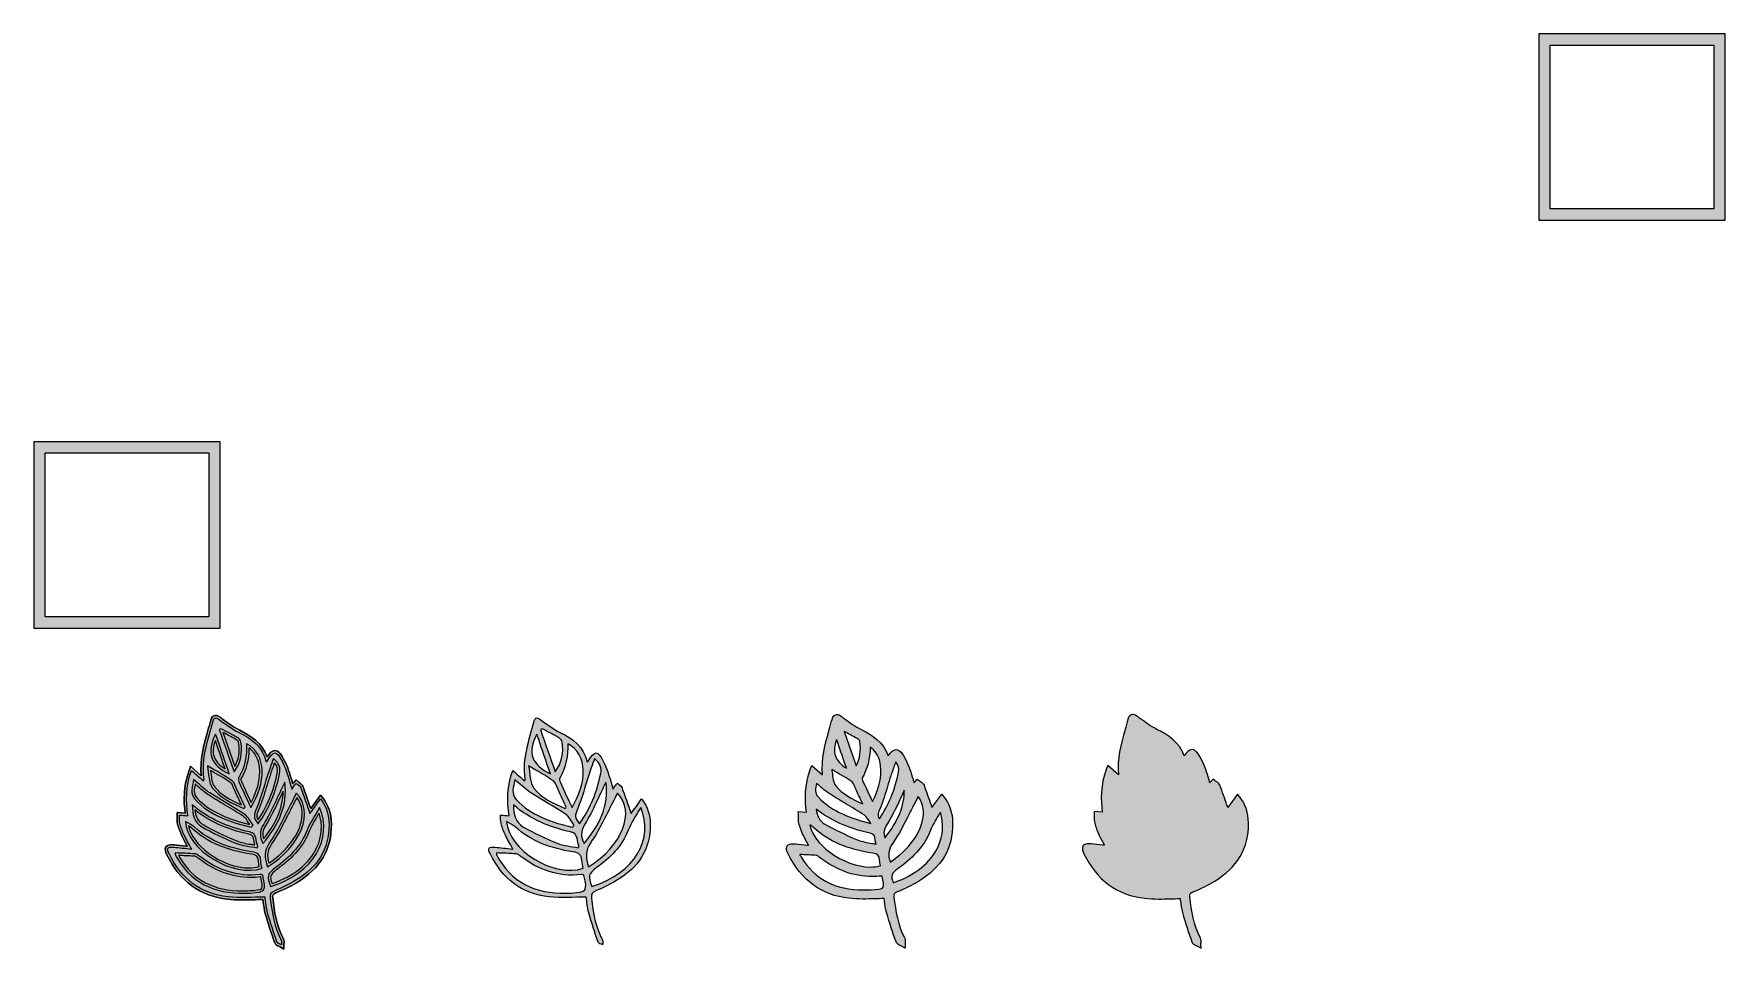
# Model space of a CAD drawing. Header units: inches. Extents: x 792 to 7891, y -1095 to 2748.
import ezdxf

# ---------------------------------------------------------------- set-up
doc = ezdxf.new("R2010")
doc.units = ezdxf.units.IN
doc.header["$MEASUREMENT"] = 0
doc.layers.add('Layer 1', color=7, linetype='Continuous')

# ---------------------------------------------------------------- blocks, each defined once
blk = doc.blocks.new('block 2')
at = {"layer": 'Layer 1', "lineweight": 0}
for points, knots in [([(2040.7, -570), (2040, -524.6), (2027.9, -489), (2002.8, -457.8), (2002.8, -457.8), (1994.6, -447.7), (1994.6, -447.7), (1994.6, -447.7), (1953.8, -504.1), (1953.8, -504.1), (1952.6, -500.6), (1951.3, -497.1), (1950.1, -493.6), (1940.8, -466.2), (1931.1, -438), (1920.6, -410.6), (1917.8, -403.2), (1911.3, -398.8), (1905.5, -394.9), (1903.5, -393.5), (1901.5, -392.1), (1900, -390.8), (1900, -390.8), (1892.4, -384.3), (1892.4, -384.3), (1892.4, -384.3), (1885.9, -392), (1885.9, -392), (1884.6, -393.6), (1883.2, -395.1), (1881.8, -396.7), (1880.8, -397.8), (1879.8, -399), (1878.8, -400.1), (1877.3, -395.3), (1875.8, -390.3), (1874.3, -385.3), (1866, -357.9), (1857.4, -329.6), (1844, -303.4), (1830.2, -276.5), (1819.2, -261), (1803.6, -261), (1791.7, -261), (1781.9, -270.5), (1770.6, -287.3), (1750.1, -228.9), (1702, -198.2), (1656.5, -175.9), (1632.1, -163.9), (1609.1, -147.1), (1586.9, -130.9), (1582.5, -127.7), (1578.2, -124.5), (1573.8, -121.3), (1566, -115.7), (1560, -113.2), (1554.4, -113.2), (1544.6, -113.2), (1537.8, -120.1), (1534.3, -133.8), (1530.6, -148), (1526.5, -162.5), (1522.6, -176.5), (1505.6, -237.5), (1487.9, -300.4), (1494.7, -367.1), (1494.7, -367.1), (1449.6, -326.9), (1449.6, -326.9), (1449.6, -326.9), (1444.5, -340.6), (1444.5, -340.6), (1418.6, -410), (1420.7, -473.8), (1427, -523.6), (1427, -523.6), (1392.9, -520.5), (1392.9, -520.5), (1392.9, -520.5), (1393.2, -531.8), (1393.2, -531.8), (1393.3, -535.2), (1393.2, -538.6), (1393.2, -542.3), (1393, -551), (1392.8, -560.1), (1395.1, -569.1), (1399.3, -585.5), (1405.5, -602.4), (1414.1, -621), (1420, -633.7), (1426.7, -645.6), (1434.5, -659.4), (1435, -660.4), (1435.6, -661.4), (1436.2, -662.4), (1433.9, -662.2), (1431.8, -661.9), (1429.6, -661.7), (1412.5, -659.7), (1396.4, -657.9), (1380.5, -656.4), (1376.3, -656), (1372.8, -655.8), (1369.6, -655.8), (1362, -655.8), (1351.3, -656.8), (1346, -665.3), (1340.2, -674.6), (1344.6, -686.5), (1350.1, -697.9), (1404.3, -809.2), (1490.2, -872.2), (1605.6, -885.1), (1622.9, -887.1), (1641.5, -888), (1664.1, -888), (1680.2, -888), (1696.6, -887.5), (1712.5, -887.1), (1725.9, -886.7), (1739.7, -886.3), (1753.5, -886.2), (1753.9, -889.5), (1754.4, -892.8), (1754.8, -896.3), (1756.6, -911.4), (1758.7, -928.5), (1763.2, -944.8), (1775.5, -989), (1790.2, -1032.1), (1802.9, -1068.3), (1805.7, -1076.1), (1813.4, -1079.6), (1820.2, -1082.6), (1822.4, -1083.6), (1824.6, -1084.5), (1826.1, -1085.4), (1826.1, -1085.4), (1841.6, -1094.6), (1841.6, -1094.6), (1841.6, -1094.6), (1841.2, -1076.6), (1841.2, -1076.6), (1841.2, -1075.1), (1841.3, -1073.2), (1841.5, -1071.2), (1842, -1065.6), (1842.6, -1058.7), (1839.3, -1052.6), (1810.3, -998.4), (1801.2, -937.5), (1794.3, -879.8), (1792.8, -867.6), (1795.2, -863.6), (1807.2, -858.5), (1841.8, -843.9), (1871.1, -829.4), (1896.7, -814.1), (1993.9, -756), (2042.3, -673.8), (2040.7, -570)], [0, 0, 0, 0, 1, 1, 1, 2, 2, 2, 3, 3, 3, 4, 4, 4, 5, 5, 5, 6, 6, 6, 7, 7, 7, 8, 8, 8, 9, 9, 9, 10, 10, 10, 11, 11, 11, 12, 12, 12, 13, 13, 13, 14, 14, 14, 15, 15, 15, 16, 16, 16, 17, 17, 17, 18, 18, 18, 19, 19, 19, 20, 20, 20, 21, 21, 21, 22, 22, 22, 23, 23, 23, 24, 24, 24, 25, 25, 25, 26, 26, 26, 27, 27, 27, 28, 28, 28, 29, 29, 29, 30, 30, 30, 31, 31, 31, 32, 32, 32, 33, 33, 33, 34, 34, 34, 35, 35, 35, 36, 36, 36, 37, 37, 37, 38, 38, 38, 39, 39, 39, 40, 40, 40, 41, 41, 41, 42, 42, 42, 43, 43, 43, 44, 44, 44, 45, 45, 45, 46, 46, 46, 47, 47, 47, 48, 48, 48, 49, 49, 49, 50, 50, 50, 51, 51, 51, 52, 52, 52, 53, 53, 53, 54, 54, 54, 54]), ([(1635.1, -328.3), (1635.1, -328.3), (1584.6, -184.3), (1584.6, -184.3), (1587.2, -185.7), (1589.7, -187), (1592.3, -188.4), (1609.4, -197.5), (1627.1, -206.8), (1643.9, -216.7), (1647.5, -218.8), (1651.1, -223.9), (1651.4, -226.4), (1656.8, -267), (1651.8, -299.2), (1635.1, -328.3)], [0, 0, 0, 0, 1, 1, 1, 2, 2, 2, 3, 3, 3, 4, 4, 4, 5, 5, 5, 5]), ([(1548.4, -287.5), (1541.6, -267.9), (1543.3, -244.6), (1553.6, -218.1), (1565.7, -253.5), (1577.7, -288.7), (1590.3, -325.8), (1590.3, -325.8), (1594.5, -338.1), (1594.5, -338.1), (1570.6, -323.8), (1555.1, -306.8), (1548.4, -287.5)], [0, 0, 0, 0, 1, 1, 1, 2, 2, 2, 3, 3, 3, 4, 4, 4, 4]), ([(1703.7, -478.2), (1701.9, -474.5), (1700.2, -470.9), (1698.5, -467.2), (1685.9, -440.8), (1674.1, -415.8), (1662.8, -390.6), (1660.8, -386.1), (1660.3, -380.5), (1660.9, -378.8), (1683, -342.5), (1693.8, -301.2), (1694.7, -250), (1714.1, -264), (1727.5, -283.6), (1734.5, -308.6), (1747.8, -356.5), (1736.3, -418.8), (1703.7, -478.2)], [0, 0, 0, 0, 1, 1, 1, 2, 2, 2, 3, 3, 3, 4, 4, 4, 5, 5, 5, 6, 6, 6, 6]), ([(1630.1, -416.9), (1631.6, -421), (1633.3, -425.2), (1635.2, -429.2), (1643.4, -446.5), (1651.7, -464.1), (1659.7, -481.2), (1660.8, -483.6), (1661.9, -486), (1663.1, -488.5), (1618.6, -469.2), (1577.4, -447.8), (1550, -412.2), (1539.7, -398.8), (1537.3, -377.8), (1534.8, -355.5), (1534.4, -351.8), (1534, -348.1), (1533.5, -344.4), (1538.3, -347.2), (1543.1, -350), (1547.7, -352.7), (1573, -367.3), (1596.9, -381.2), (1618.9, -396.6), (1623.6, -399.9), (1626.9, -408.5), (1630.1, -416.9)], [0, 0, 0, 0, 1, 1, 1, 2, 2, 2, 3, 3, 3, 4, 4, 4, 5, 5, 5, 6, 6, 6, 7, 7, 7, 8, 8, 8, 9, 9, 9, 9]), ([(1813.4, -355.7), (1798.3, -430), (1772.1, -494.2), (1733.4, -551.4), (1724, -537.5), (1726.1, -532.2), (1735.4, -509.6), (1735.4, -509.6), (1736.2, -507.7), (1736.2, -507.7), (1748.4, -477.6), (1758, -446.2), (1767.3, -415.8), (1771.7, -401.2), (1776.3, -386.1), (1781.1, -371.4), (1786.3, -355.5), (1791.9, -339.6), (1797.9, -322.8), (1799.1, -319.4), (1800.3, -315.9), (1801.6, -312.3), (1815.3, -327.3), (1816.4, -340.8), (1813.4, -355.7)], [0, 0, 0, 0, 1, 1, 1, 2, 2, 2, 3, 3, 3, 4, 4, 4, 5, 5, 5, 6, 6, 6, 7, 7, 7, 8, 8, 8, 8]), ([(1670.4, -536.1), (1679.2, -542), (1685.9, -552.7), (1692.9, -564), (1694.3, -566.3), (1695.8, -568.7), (1697.3, -571), (1614.3, -549.2), (1535.3, -523.2), (1476, -459.8), (1460.7, -443.4), (1464.2, -425), (1469, -401.8), (1471.8, -404.3), (1474.6, -406.7), (1477.3, -409.2), (1492.9, -423), (1507.7, -436), (1524.5, -446.9), (1546.8, -461.3), (1570, -475), (1592.4, -488.2), (1618.3, -503.4), (1645.1, -519.2), (1670.4, -536.1)], [0, 0, 0, 0, 1, 1, 1, 2, 2, 2, 3, 3, 3, 4, 4, 4, 5, 5, 5, 6, 6, 6, 7, 7, 7, 8, 8, 8, 8]), ([(1837.8, -431.3), (1838.5, -497), (1812.5, -560.6), (1756.3, -631.9), (1749.1, -611), (1751.9, -595.5), (1765.1, -574.6), (1790.1, -534.6), (1810.1, -491.2), (1829.5, -449.3), (1832.2, -443.4), (1835, -437.4), (1837.8, -431.3)], [0, 0, 0, 0, 1, 1, 1, 2, 2, 2, 3, 3, 3, 4, 4, 4, 4]), ([(1789.5, -652.9), (1815.6, -615.6), (1836.4, -574.1), (1856.6, -534), (1864.8, -517.8), (1873.2, -501), (1881.9, -484.8), (1886.7, -475.8), (1891.2, -466.4), (1895.6, -457.4), (1913.7, -481.3), (1921, -511), (1916.9, -544.1), (1908.6, -610.5), (1855.7, -682), (1777.8, -733), (1769.6, -703.5), (1770.2, -680.6), (1789.5, -652.9)], [0, 0, 0, 0, 1, 1, 1, 2, 2, 2, 3, 3, 3, 4, 4, 4, 5, 5, 5, 6, 6, 6, 6]), ([(1567.2, -570.6), (1604.5, -587.5), (1646.2, -601.1), (1694.7, -612.1), (1711.4, -615.9), (1713.3, -624.1), (1715.9, -640.8), (1716.7, -646), (1717.6, -651.7), (1719.4, -657.3), (1713.6, -656.2), (1707.9, -655.3), (1702.3, -654.4), (1681.5, -651), (1661.8, -647.8), (1643.8, -640.5), (1587.2, -617.6), (1542.1, -595.8), (1501.9, -571.9), (1481.8, -559.9), (1470.6, -540.1), (1467.7, -510.3), (1497.8, -534.1), (1530.5, -554), (1567.2, -570.6)], [0, 0, 0, 0, 1, 1, 1, 2, 2, 2, 3, 3, 3, 4, 4, 4, 5, 5, 5, 6, 6, 6, 7, 7, 7, 8, 8, 8, 8]), ([(1812, -760.1), (1863.3, -722.3), (1919.5, -673.6), (1947.9, -599.2), (1956, -578.1), (1968.2, -558), (1981, -536.8), (1983.7, -532.5), (1986.4, -528), (1989.1, -523.5), (2004.5, -571.5), (2001.6, -620.7), (1980.3, -667), (1949.2, -734.9), (1882.3, -788.8), (1791.5, -819.4), (1780, -789.3), (1784.1, -780.7), (1812, -760.1)], [0, 0, 0, 0, 1, 1, 1, 2, 2, 2, 3, 3, 3, 4, 4, 4, 5, 5, 5, 6, 6, 6, 6]), ([(1734.1, -723.5), (1734.6, -731.8), (1736.2, -739.6), (1737.9, -747.2), (1737.9, -747.5), (1738, -747.8), (1738, -748), (1724.8, -751.7), (1710.3, -753.6), (1694.8, -753.6), (1640.6, -753.6), (1577.2, -730.4), (1525.2, -691.4), (1479.4, -657.2), (1449.6, -616.5), (1440.8, -577.1), (1447.1, -580.8), (1452.9, -584.4), (1457.7, -588.8), (1520, -645.7), (1598.6, -679.6), (1704.9, -695.5), (1726.6, -698.7), (1732.9, -704.8), (1734.1, -723.5)], [0, 0, 0, 0, 1, 1, 1, 2, 2, 2, 3, 3, 3, 4, 4, 4, 5, 5, 5, 6, 6, 6, 7, 7, 7, 8, 8, 8, 8]), ([(1407.6, -701.5), (1428.7, -702.3), (1448.5, -703.1), (1468.7, -704.8), (1471.5, -705.1), (1476.5, -709), (1480.2, -711.8), (1480.9, -712.4), (1481.7, -713), (1482.4, -713.5), (1516.2, -739.4), (1551.4, -759.3), (1586.7, -772.5), (1624.3, -786.6), (1663.5, -793.7), (1703.2, -793.7), (1715.8, -793.7), (1728.7, -793), (1741.6, -791.6), (1741.8, -791.5), (1742, -791.5), (1742.2, -791.5), (1742.8, -791.5), (1743.4, -791.6), (1744.1, -791.7), (1749.4, -815), (1752.7, -833.1), (1748.1, -839.3), (1743, -846), (1721.8, -847.7), (1698.6, -849), (1688.3, -849.6), (1678.2, -849.9), (1668.4, -849.9), (1547.1, -849.9), (1460.7, -804.5), (1404.3, -711.1), (1402.1, -707.5), (1400.2, -704.2), (1398.5, -701.1), (1401.6, -701.2), (1404.6, -701.3), (1407.6, -701.5)], [0, 0, 0, 0, 1, 1, 1, 2, 2, 2, 3, 3, 3, 4, 4, 4, 5, 5, 5, 6, 6, 6, 7, 7, 7, 8, 8, 8, 9, 9, 9, 10, 10, 10, 11, 11, 11, 12, 12, 12, 13, 13, 13, 14, 14, 14, 14])]:
    blk.add_open_spline(points, degree=3, knots=knots, dxfattribs=at)
blk = doc.blocks.new('block 3')
at = {"layer": 'Layer 1', "lineweight": 0}
for points, knots in [([(2030.7, -570.1), (2030.1, -534), (2022.5, -498.1), (1995, -464.1), (1978.4, -487.1), (1964, -507), (1950.6, -525.6), (1937.5, -487.9), (1925.2, -450.7), (1911.3, -414.2), (1908.8, -407.6), (1899.6, -403.6), (1893.5, -398.5), (1888.9, -403.9), (1883.9, -409.2), (1879.7, -415), (1877.2, -418.5), (1875.8, -422.9), (1875.8, -423.1), (1863, -385.9), (1853.8, -344.5), (1835.1, -308), (1809.6, -258.3), (1798.4, -259.8), (1770.8, -305.8), (1770.4, -306.5), (1769.4, -306.8), (1766.3, -308.7), (1752.1, -245.1), (1706.7, -211.7), (1652.1, -184.9), (1622.1, -170.2), (1595.2, -149.1), (1567.9, -129.4), (1555, -120), (1548.1, -120.4), (1543.9, -136.3), (1523.4, -216.1), (1493.4, -294.5), (1506.4, -379.6), (1506.7, -381.7), (1505, -384.2), (1503.7, -388.5), (1488.1, -374.6), (1473.8, -361.9), (1453.8, -344.1), (1428.9, -410.9), (1429.7, -473.3), (1438.6, -534.7), (1426.1, -533.6), (1414.7, -532.5), (1403.2, -531.5), (1403.6, -543.2), (1401.9, -555.5), (1404.8, -566.6), (1409.2, -583.8), (1415.7, -600.6), (1423.2, -616.7), (1431.6, -634.9), (1442.1, -652.1), (1454.3, -674.5), (1425.9, -671.4), (1402.8, -668.5), (1379.6, -666.3), (1352.3, -663.8), (1347.7, -670), (1359.1, -693.5), (1409.7, -797.6), (1490.8, -862.2), (1606.7, -875.2), (1657.2, -880.9), (1708.9, -876.2), (1762.2, -876.2), (1765.3, -896.2), (1766.7, -919.8), (1772.9, -942.1), (1784.3, -983.6), (1798.1, -1024.4), (1812.3, -1065), (1814.3, -1070.5), (1824.7, -1073), (1831.2, -1076.8), (1831.1, -1070.2), (1833.2, -1062.4), (1830.5, -1057.3), (1800.9, -1002.1), (1791.6, -942), (1784.3, -881), (1782.3, -864.2), (1787.2, -856.1), (1803.3, -849.3), (1833.5, -836.6), (1863.4, -822.3), (1891.5, -805.5), (1980.2, -752.5), (2032.4, -676.3), (2030.7, -570.1)], [0, 0, 0, 0, 1, 1, 1, 2, 2, 2, 3, 3, 3, 4, 4, 4, 5, 5, 5, 6, 6, 6, 7, 7, 7, 8, 8, 8, 9, 9, 9, 10, 10, 10, 11, 11, 11, 12, 12, 12, 13, 13, 13, 14, 14, 14, 15, 15, 15, 16, 16, 16, 17, 17, 17, 18, 18, 18, 19, 19, 19, 20, 20, 20, 21, 21, 21, 22, 22, 22, 23, 23, 23, 24, 24, 24, 25, 25, 25, 26, 26, 26, 27, 27, 27, 28, 28, 28, 29, 29, 29, 30, 30, 30, 31, 31, 31, 32, 32, 32, 32]), ([(1554.4, -192.1), (1556.9, -198.6), (1559.5, -204.5), (1561.5, -210.5), (1578, -258.7), (1594.5, -307), (1612, -358.4), (1533.2, -322.9), (1515, -268.1), (1554.4, -192.1)], [0, 0, 0, 0, 1, 1, 1, 2, 2, 2, 3, 3, 3, 3]), ([(1577.7, -169.3), (1601.6, -182.1), (1625.7, -194.4), (1649, -208.1), (1654.6, -211.4), (1660.5, -218.9), (1661.3, -225.1), (1667.1, -268.5), (1662.6, -310.3), (1632.3, -350.6), (1611.6, -291.4), (1590.8, -232.2), (1570, -173), (1572.6, -171.8), (1575.2, -170.5), (1577.7, -169.3)], [0, 0, 0, 0, 1, 1, 1, 2, 2, 2, 3, 3, 3, 4, 4, 4, 5, 5, 5, 5]), ([(1702.7, -499.6), (1685.3, -462.6), (1669, -428.9), (1653.7, -394.7), (1650.9, -388.5), (1649.3, -378.7), (1652.3, -373.7), (1678.6, -330.4), (1685.9, -282.8), (1684.5, -232.2), (1771.2, -276.2), (1765.7, -398.1), (1702.7, -499.6)], [0, 0, 0, 0, 1, 1, 1, 2, 2, 2, 3, 3, 3, 4, 4, 4, 4]), ([(1624.6, -388.4), (1634.7, -395.5), (1638.2, -412.3), (1644.2, -424.9), (1655.9, -449.4), (1667.3, -474), (1678.8, -498.5), (1677.1, -500.3), (1675.4, -502.1), (1673.7, -503.9), (1624.7, -483.3), (1574.5, -460.4), (1542.1, -418.3), (1524.6, -395.6), (1527.1, -357.5), (1520.3, -325), (1559.1, -348.1), (1593.2, -366.4), (1624.6, -388.4)], [0, 0, 0, 0, 1, 1, 1, 2, 2, 2, 3, 3, 3, 4, 4, 4, 5, 5, 5, 6, 6, 6, 6]), ([(1771.6, -368.2), (1779.3, -344.8), (1787.8, -321.6), (1797.2, -294.6), (1822.5, -315.1), (1827.9, -334.4), (1823.2, -357.7), (1807.7, -433.9), (1779.5, -504.5), (1733.6, -568.6), (1711.4, -540), (1714.5, -534.2), (1726.9, -503.9), (1744.9, -459.9), (1756.8, -413.5), (1771.6, -368.2)], [0, 0, 0, 0, 1, 1, 1, 2, 2, 2, 3, 3, 3, 4, 4, 4, 5, 5, 5, 5]), ([(1462.4, -383), (1485.9, -402.6), (1506.2, -423.2), (1530, -438.5), (1577.8, -469.5), (1628.6, -496.1), (1676, -527.8), (1691.4, -538.1), (1700.1, -558.7), (1711.8, -574.5), (1709, -577.4), (1706.2, -580.2), (1703.4, -583), (1617.3, -560.6), (1532.7, -535.1), (1468.7, -466.6), (1445.6, -441.9), (1457.3, -413.5), (1462.4, -383)], [0, 0, 0, 0, 1, 1, 1, 2, 2, 2, 3, 3, 3, 4, 4, 4, 5, 5, 5, 6, 6, 6, 6]), ([(1753.5, -651.2), (1738.7, -620.5), (1737.9, -599.1), (1756.6, -569.3), (1791.5, -513.5), (1816.3, -451.5), (1844.6, -393.6), (1859.8, -491.5), (1818, -573.4), (1753.5, -651.2)], [0, 0, 0, 0, 1, 1, 1, 2, 2, 2, 3, 3, 3, 3]), ([(1732.1, -661.5), (1730.9, -664.1), (1729.8, -666.7), (1728.6, -669.2), (1698.9, -663), (1667.7, -660.9), (1640.1, -649.8), (1590.9, -629.9), (1542.3, -607.5), (1496.8, -580.5), (1465.9, -562.1), (1456.1, -529.7), (1456.9, -488.3), (1528.6, -551), (1610.2, -582.6), (1696.9, -602.4), (1733.1, -610.6), (1720.3, -642), (1732.1, -661.5)], [0, 0, 0, 0, 1, 1, 1, 2, 2, 2, 3, 3, 3, 4, 4, 4, 5, 5, 5, 6, 6, 6, 6]), ([(1772, -748.5), (1759.9, -711.7), (1756.8, -682.3), (1781.3, -647.2), (1817.5, -595.3), (1843.1, -536.2), (1873.1, -480), (1880.1, -466.9), (1886.4, -453.3), (1893.3, -439.4), (1970.3, -518.2), (1914.4, -661.4), (1772, -748.5)], [0, 0, 0, 0, 1, 1, 1, 2, 2, 2, 3, 3, 3, 4, 4, 4, 4]), ([(1428.2, -558.2), (1441.1, -566.4), (1454.3, -572.2), (1464.4, -581.4), (1533.1, -644.1), (1617.1, -672.2), (1706.4, -685.6), (1732.2, -689.5), (1742.5, -698.7), (1744, -722.9), (1744.7, -733.8), (1747.7, -744.5), (1749.6, -754.8), (1629, -797.3), (1433.4, -677.8), (1428.2, -558.2)], [0, 0, 0, 0, 1, 1, 1, 2, 2, 2, 3, 3, 3, 4, 4, 4, 5, 5, 5, 5]), ([(1785.7, -831.8), (1768.6, -790.5), (1771.7, -777.4), (1806.1, -752), (1862.6, -710.3), (1912.5, -664), (1938.6, -595.6), (1950.9, -563.3), (1971.9, -534.4), (1991, -500.2), (2046.8, -630.5), (1968.4, -774.1), (1785.7, -831.8)], [0, 0, 0, 0, 1, 1, 1, 2, 2, 2, 3, 3, 3, 4, 4, 4, 4]), ([(1699.2, -859), (1572.9, -866.2), (1465.1, -831.3), (1395.8, -716.3), (1392.4, -710.7), (1389, -705), (1386.2, -699.1), (1385.1, -696.8), (1385.5, -693.7), (1385.2, -690.5), (1413.7, -691.8), (1441.7, -692.5), (1469.5, -694.9), (1476.1, -695.4), (1482.7, -701.1), (1488.4, -705.6), (1563, -762.5), (1645.7, -792.1), (1740.5, -781.6), (1744, -781.2), (1747.6, -782.2), (1749.6, -782.4), (1751.7, -784.4), (1752.8, -785), (1753, -785.8), (1767.6, -849.7), (1765.2, -855.3), (1699.2, -859)], [0, 0, 0, 0, 1, 1, 1, 2, 2, 2, 3, 3, 3, 4, 4, 4, 5, 5, 5, 6, 6, 6, 7, 7, 7, 8, 8, 8, 9, 9, 9, 9])]:
    blk.add_open_spline(points, degree=3, knots=knots, dxfattribs=at)
blk = doc.blocks.new('block 4')
at = {"layer": 'Layer 1', "lineweight": 0}
for points, knots in [([(4648.4, -566.1), (4647.7, -520.7), (4635.7, -485), (4610.5, -453.9), (4610.5, -453.9), (4602.3, -443.8), (4602.3, -443.8), (4602.3, -443.8), (4561.5, -500.2), (4561.5, -500.2), (4560.3, -496.7), (4559.1, -493.2), (4557.9, -489.7), (4548.5, -462.3), (4538.8, -434.1), (4528.4, -406.7), (4525.6, -399.3), (4519, -394.9), (4513.3, -391), (4511.2, -389.5), (4509.3, -388.2), (4507.8, -386.9), (4507.8, -386.9), (4500.1, -380.4), (4500.1, -380.4), (4500.1, -380.4), (4493.7, -388.1), (4493.7, -388.1), (4492.3, -389.7), (4490.9, -391.2), (4489.6, -392.8), (4488.6, -393.9), (4487.6, -395), (4486.6, -396.2), (4485.1, -391.4), (4483.6, -386.4), (4482.1, -381.4), (4473.8, -354), (4465.2, -325.7), (4451.7, -299.5), (4437.9, -272.6), (4426.9, -257.1), (4411.4, -257.1), (4399.5, -257.1), (4389.6, -266.6), (4378.3, -283.4), (4357.9, -225), (4309.7, -194.3), (4264.2, -172), (4239.9, -160), (4216.9, -143.2), (4194.7, -127), (4190.3, -123.8), (4185.9, -120.6), (4181.5, -117.4), (4173.8, -111.8), (4167.8, -109.3), (4162.1, -109.3), (4152.3, -109.3), (4145.5, -116.2), (4142, -129.9), (4138.3, -144.1), (4134.3, -158.6), (4130.4, -172.6), (4113.3, -233.6), (4095.7, -296.5), (4102.5, -363.2), (4102.5, -363.2), (4057.3, -323), (4057.3, -323), (4057.3, -323), (4052.2, -336.7), (4052.2, -336.7), (4026.3, -406.1), (4028.5, -469.9), (4034.8, -519.7), (4034.8, -519.7), (4000.6, -516.6), (4000.6, -516.6), (4000.6, -516.6), (4001, -527.9), (4001, -527.9), (4001.1, -531.3), (4001, -534.7), (4000.9, -538.4), (4000.7, -547.1), (4000.5, -556.2), (4002.8, -565.2), (4007.1, -581.6), (4013.3, -598.5), (4021.9, -617), (4027.8, -629.8), (4034.5, -641.7), (4042.2, -655.5), (4042.8, -656.5), (4043.3, -657.5), (4043.9, -658.5), (4041.7, -658.3), (4039.5, -658), (4037.3, -657.8), (4020.3, -655.8), (4004.1, -654), (3988.2, -652.5), (3984.1, -652.1), (3980.5, -651.9), (3977.4, -651.9), (3969.8, -651.9), (3959.1, -652.9), (3953.8, -661.4), (3948, -670.7), (3952.3, -682.6), (3957.9, -694), (4012, -805.3), (4098, -868.3), (4213.3, -881.2), (4230.7, -883.2), (4249.3, -884.1), (4271.8, -884.1), (4287.9, -884.1), (4304.4, -883.6), (4320.3, -883.2), (4333.7, -882.8), (4347.5, -882.4), (4361.3, -882.3), (4361.7, -885.6), (4362.1, -888.9), (4362.5, -892.4), (4364.4, -907.5), (4366.5, -924.6), (4371, -940.9), (4383.2, -985.1), (4397.9, -1028.2), (4410.7, -1064.4), (4413.4, -1072.2), (4421.1, -1075.6), (4428, -1078.7), (4430.2, -1079.7), (4432.3, -1080.6), (4433.9, -1081.5), (4433.9, -1081.5), (4449.3, -1090.7), (4449.3, -1090.7), (4449.3, -1090.7), (4449, -1072.7), (4449, -1072.7), (4448.9, -1071.2), (4449.1, -1069.3), (4449.3, -1067.3), (4449.7, -1061.7), (4450.3, -1054.8), (4447, -1048.6), (4418, -994.5), (4408.9, -933.6), (4402, -875.9), (4400.6, -863.7), (4403, -859.7), (4414.9, -854.6), (4449.6, -840), (4478.8, -825.5), (4504.4, -810.2), (4601.6, -752.1), (4650.1, -669.9), (4648.4, -566.1)], [0, 0, 0, 0, 1, 1, 1, 2, 2, 2, 3, 3, 3, 4, 4, 4, 5, 5, 5, 6, 6, 6, 7, 7, 7, 8, 8, 8, 9, 9, 9, 10, 10, 10, 11, 11, 11, 12, 12, 12, 13, 13, 13, 14, 14, 14, 15, 15, 15, 16, 16, 16, 17, 17, 17, 18, 18, 18, 19, 19, 19, 20, 20, 20, 21, 21, 21, 22, 22, 22, 23, 23, 23, 24, 24, 24, 25, 25, 25, 26, 26, 26, 27, 27, 27, 28, 28, 28, 29, 29, 29, 30, 30, 30, 31, 31, 31, 32, 32, 32, 33, 33, 33, 34, 34, 34, 35, 35, 35, 36, 36, 36, 37, 37, 37, 38, 38, 38, 39, 39, 39, 40, 40, 40, 41, 41, 41, 42, 42, 42, 43, 43, 43, 44, 44, 44, 45, 45, 45, 46, 46, 46, 47, 47, 47, 48, 48, 48, 49, 49, 49, 50, 50, 50, 51, 51, 51, 52, 52, 52, 53, 53, 53, 54, 54, 54, 54]), ([(4242.8, -324.4), (4242.8, -324.4), (4192.4, -180.4), (4192.4, -180.4), (4194.9, -181.8), (4197.5, -183.1), (4200, -184.5), (4217.1, -193.6), (4234.8, -202.9), (4251.7, -212.8), (4255.2, -214.9), (4258.8, -220), (4259.2, -222.5), (4264.6, -263), (4259.6, -295.3), (4242.8, -324.4)], [0, 0, 0, 0, 1, 1, 1, 2, 2, 2, 3, 3, 3, 4, 4, 4, 5, 5, 5, 5]), ([(4156.2, -283.6), (4149.4, -264), (4151.1, -240.7), (4161.3, -214.2), (4173.4, -249.6), (4185.4, -284.8), (4198.1, -321.9), (4198.1, -321.9), (4202.3, -334.2), (4202.3, -334.2), (4178.4, -319.9), (4162.9, -302.9), (4156.2, -283.6)], [0, 0, 0, 0, 1, 1, 1, 2, 2, 2, 3, 3, 3, 4, 4, 4, 4]), ([(4311.4, -474.3), (4309.7, -470.6), (4307.9, -467), (4306.2, -463.3), (4293.7, -436.9), (4281.9, -411.9), (4270.6, -386.7), (4268.6, -382.2), (4268.1, -376.6), (4268.7, -374.9), (4290.7, -338.5), (4301.6, -297.3), (4302.4, -246.1), (4321.9, -260.1), (4335.2, -279.7), (4342.2, -304.7), (4355.6, -352.6), (4344.1, -414.9), (4311.4, -474.3)], [0, 0, 0, 0, 1, 1, 1, 2, 2, 2, 3, 3, 3, 4, 4, 4, 5, 5, 5, 6, 6, 6, 6]), ([(4237.8, -413), (4239.4, -417.1), (4241, -421.3), (4242.9, -425.3), (4251.2, -442.6), (4259.4, -460.2), (4267.4, -477.3), (4268.6, -479.7), (4269.7, -482.1), (4270.8, -484.6), (4226.4, -465.3), (4185.2, -443.9), (4157.8, -408.3), (4147.5, -394.9), (4145.1, -373.9), (4142.6, -351.6), (4142.2, -347.9), (4141.7, -344.2), (4141.3, -340.5), (4146.1, -343.3), (4150.8, -346.1), (4155.5, -348.8), (4180.7, -363.4), (4204.6, -377.3), (4226.6, -392.7), (4231.3, -396), (4234.6, -404.6), (4237.8, -413)], [0, 0, 0, 0, 1, 1, 1, 2, 2, 2, 3, 3, 3, 4, 4, 4, 5, 5, 5, 6, 6, 6, 7, 7, 7, 8, 8, 8, 9, 9, 9, 9]), ([(4421.1, -351.8), (4406.1, -426.1), (4379.9, -490.3), (4341.1, -547.5), (4331.7, -533.6), (4333.9, -528.3), (4343.1, -505.7), (4343.1, -505.7), (4343.9, -503.8), (4343.9, -503.8), (4356.2, -473.7), (4365.8, -442.3), (4375, -411.9), (4379.5, -397.3), (4384.1, -382.2), (4388.9, -367.5), (4394.1, -351.6), (4399.7, -335.7), (4405.6, -318.9), (4406.9, -315.5), (4408.1, -312), (4409.4, -308.4), (4423, -323.4), (4424.1, -336.9), (4421.1, -351.8)], [0, 0, 0, 0, 1, 1, 1, 2, 2, 2, 3, 3, 3, 4, 4, 4, 5, 5, 5, 6, 6, 6, 7, 7, 7, 8, 8, 8, 8]), ([(4278.2, -532.2), (4287, -538.1), (4293.6, -548.8), (4300.6, -560.1), (4302.1, -562.4), (4303.6, -564.8), (4305.1, -567.1), (4222.1, -545.3), (4143.1, -519.3), (4083.7, -455.8), (4068.4, -439.5), (4071.9, -421.1), (4076.7, -397.9), (4079.5, -400.4), (4082.3, -402.8), (4085.1, -405.3), (4100.7, -419.1), (4115.4, -432.1), (4132.3, -443), (4154.6, -457.4), (4177.7, -471.1), (4200.2, -484.3), (4226.1, -499.5), (4252.9, -515.3), (4278.2, -532.2)], [0, 0, 0, 0, 1, 1, 1, 2, 2, 2, 3, 3, 3, 4, 4, 4, 5, 5, 5, 6, 6, 6, 7, 7, 7, 8, 8, 8, 8]), ([(4445.5, -427.4), (4446.3, -493.1), (4420.3, -556.7), (4364, -628), (4356.9, -607.1), (4359.7, -591.6), (4372.8, -570.7), (4397.9, -530.7), (4417.9, -487.3), (4437.2, -445.4), (4440, -439.5), (4442.7, -433.5), (4445.5, -427.4)], [0, 0, 0, 0, 1, 1, 1, 2, 2, 2, 3, 3, 3, 4, 4, 4, 4]), ([(4397.3, -649), (4423.3, -611.7), (4444.2, -570.2), (4464.4, -530.1), (4472.5, -513.9), (4481, -497.1), (4489.7, -480.8), (4494.5, -471.8), (4499, -462.5), (4503.4, -453.5), (4521.4, -477.4), (4528.8, -507.1), (4524.6, -540.2), (4516.3, -606.6), (4463.4, -678.1), (4385.5, -729.1), (4377.3, -699.6), (4377.9, -676.7), (4397.3, -649)], [0, 0, 0, 0, 1, 1, 1, 2, 2, 2, 3, 3, 3, 4, 4, 4, 5, 5, 5, 6, 6, 6, 6]), ([(4174.9, -566.7), (4212.3, -583.6), (4254, -597.2), (4302.5, -608.2), (4319.1, -612), (4321.1, -620.2), (4323.6, -636.9), (4324.4, -642.1), (4325.3, -647.8), (4327.1, -653.4), (4321.4, -652.3), (4315.6, -651.4), (4310, -650.5), (4289.2, -647.1), (4269.6, -643.9), (4251.6, -636.6), (4194.9, -613.7), (4149.8, -591.9), (4109.7, -568), (4089.5, -556), (4078.4, -536.2), (4075.5, -506.4), (4105.5, -530.2), (4138.2, -550.1), (4174.9, -566.7)], [0, 0, 0, 0, 1, 1, 1, 2, 2, 2, 3, 3, 3, 4, 4, 4, 5, 5, 5, 6, 6, 6, 7, 7, 7, 8, 8, 8, 8]), ([(4419.8, -756.2), (4471, -718.4), (4527.3, -669.7), (4555.7, -595.3), (4563.8, -574.2), (4575.9, -554.1), (4588.8, -532.9), (4591.5, -528.6), (4594.1, -524.1), (4596.8, -519.6), (4612.3, -567.6), (4609.3, -616.8), (4588.1, -663.1), (4556.9, -731), (4490.1, -784.8), (4399.2, -815.5), (4387.8, -785.4), (4391.8, -776.8), (4419.8, -756.2)], [0, 0, 0, 0, 1, 1, 1, 2, 2, 2, 3, 3, 3, 4, 4, 4, 5, 5, 5, 6, 6, 6, 6]), ([(4341.8, -719.6), (4342.3, -727.9), (4344, -735.7), (4345.6, -743.3), (4345.7, -743.6), (4345.7, -743.8), (4345.8, -744.1), (4332.5, -747.8), (4318, -749.7), (4302.6, -749.7), (4248.4, -749.7), (4185, -726.5), (4133, -687.5), (4087.2, -653.3), (4057.3, -612.5), (4048.5, -573.2), (4054.8, -576.9), (4060.6, -580.5), (4065.4, -584.9), (4127.7, -641.8), (4206.3, -675.7), (4312.7, -691.6), (4334.4, -694.8), (4340.7, -700.9), (4341.8, -719.6)], [0, 0, 0, 0, 1, 1, 1, 2, 2, 2, 3, 3, 3, 4, 4, 4, 5, 5, 5, 6, 6, 6, 7, 7, 7, 8, 8, 8, 8]), ([(4015.4, -697.6), (4036.4, -698.4), (4056.3, -699.2), (4076.4, -700.9), (4079.3, -701.2), (4084.3, -705.1), (4088, -707.9), (4088.7, -708.5), (4089.4, -709.1), (4090.1, -709.6), (4124, -735.5), (4159.1, -755.4), (4194.5, -768.6), (4232, -782.7), (4271.2, -789.8), (4311, -789.8), (4323.6, -789.8), (4336.5, -789.1), (4349.4, -787.7), (4349.5, -787.6), (4349.7, -787.6), (4349.9, -787.6), (4350.5, -787.6), (4351.2, -787.7), (4351.9, -787.8), (4357.1, -811.1), (4360.5, -829.2), (4355.8, -835.4), (4350.8, -842.1), (4329.5, -843.8), (4306.3, -845.1), (4296.1, -845.7), (4285.9, -846), (4276.1, -846), (4154.8, -846), (4068.4, -800.6), (4012.1, -707.2), (4009.9, -703.6), (4008, -700.3), (4006.3, -697.2), (4009.3, -697.3), (4012.4, -697.4), (4015.4, -697.6)], [0, 0, 0, 0, 1, 1, 1, 2, 2, 2, 3, 3, 3, 4, 4, 4, 5, 5, 5, 6, 6, 6, 7, 7, 7, 8, 8, 8, 9, 9, 9, 10, 10, 10, 11, 11, 11, 12, 12, 12, 13, 13, 13, 14, 14, 14, 14])]:
    blk.add_open_spline(points, degree=3, knots=knots, dxfattribs=at)
blk = doc.blocks.new('block 5')
at = {"layer": 'Layer 1', "lineweight": 0}
for points, knots in [([(3378.7, -570.1), (3378.1, -534), (3370.5, -498.1), (3343, -464.1), (3326.4, -487.1), (3312, -507), (3298.6, -525.6), (3285.5, -487.9), (3273.2, -450.7), (3259.3, -414.2), (3256.8, -407.6), (3247.6, -403.6), (3241.5, -398.4), (3236.9, -403.9), (3231.9, -409.2), (3227.7, -415), (3225.2, -418.5), (3223.8, -422.9), (3223.8, -423.1), (3211, -385.9), (3201.8, -344.5), (3183.1, -307.9), (3157.6, -258.3), (3146.4, -259.8), (3118.8, -305.8), (3118.4, -306.5), (3117.4, -306.8), (3114.3, -308.7), (3100.1, -245.1), (3054.7, -211.7), (3000.1, -184.9), (2970.1, -170.2), (2943.2, -149.1), (2915.9, -129.4), (2903, -120), (2896.1, -120.4), (2892, -136.3), (2871.4, -216.1), (2841.4, -294.5), (2854.4, -379.6), (2854.7, -381.7), (2853, -384.2), (2851.7, -388.5), (2836.1, -374.6), (2821.8, -361.9), (2801.8, -344.1), (2776.9, -410.9), (2777.7, -473.3), (2786.6, -534.7), (2774.1, -533.6), (2762.7, -532.5), (2751.2, -531.5), (2751.6, -543.2), (2749.9, -555.5), (2752.8, -566.6), (2757.2, -583.8), (2763.7, -600.6), (2771.2, -616.7), (2779.6, -634.9), (2790.1, -652.1), (2802.3, -674.5), (2773.9, -671.4), (2750.8, -668.5), (2727.6, -666.3), (2700.3, -663.8), (2695.7, -670), (2707.1, -693.5), (2757.7, -797.6), (2838.8, -862.2), (2954.7, -875.2), (3005.2, -880.9), (3056.9, -876.2), (3110.2, -876.2), (3113.3, -896.2), (3114.7, -919.8), (3120.9, -942.1), (3132.4, -983.6), (3146.1, -1024.4), (3160.3, -1065), (3162.3, -1070.5), (3172.7, -1073), (3179.2, -1076.8), (3179.1, -1070.2), (3181.2, -1062.4), (3178.5, -1057.3), (3148.9, -1002.1), (3139.6, -941.9), (3132.3, -881), (3130.3, -864.2), (3135.2, -856.1), (3151.3, -849.3), (3181.5, -836.6), (3211.4, -822.3), (3239.5, -805.5), (3328.2, -752.5), (3380.4, -676.3), (3378.7, -570.1)], [0, 0, 0, 0, 1, 1, 1, 2, 2, 2, 3, 3, 3, 4, 4, 4, 5, 5, 5, 6, 6, 6, 7, 7, 7, 8, 8, 8, 9, 9, 9, 10, 10, 10, 11, 11, 11, 12, 12, 12, 13, 13, 13, 14, 14, 14, 15, 15, 15, 16, 16, 16, 17, 17, 17, 18, 18, 18, 19, 19, 19, 20, 20, 20, 21, 21, 21, 22, 22, 22, 23, 23, 23, 24, 24, 24, 25, 25, 25, 26, 26, 26, 27, 27, 27, 28, 28, 28, 29, 29, 29, 30, 30, 30, 31, 31, 31, 32, 32, 32, 32]), ([(2902.4, -192.1), (2904.9, -198.6), (2907.5, -204.5), (2909.5, -210.5), (2926, -258.7), (2942.5, -307), (2960, -358.4), (2881.2, -322.9), (2863, -268.1), (2902.4, -192.1)], [0, 0, 0, 0, 1, 1, 1, 2, 2, 2, 3, 3, 3, 3]), ([(2925.7, -169.3), (2949.6, -182.1), (2973.7, -194.4), (2997, -208.1), (3002.6, -211.4), (3008.5, -218.9), (3009.3, -225.1), (3015.1, -268.5), (3010.6, -310.3), (2980.3, -350.6), (2959.6, -291.4), (2938.8, -232.2), (2918, -173), (2920.6, -171.7), (2923.2, -170.5), (2925.7, -169.3)], [0, 0, 0, 0, 1, 1, 1, 2, 2, 2, 3, 3, 3, 4, 4, 4, 5, 5, 5, 5]), ([(3050.7, -499.6), (3033.3, -462.6), (3017, -428.9), (3001.7, -394.7), (2999, -388.5), (2997.3, -378.7), (3000.3, -373.7), (3026.6, -330.4), (3033.9, -282.8), (3032.5, -232.2), (3119.3, -276.2), (3113.7, -398.1), (3050.7, -499.6)], [0, 0, 0, 0, 1, 1, 1, 2, 2, 2, 3, 3, 3, 4, 4, 4, 4]), ([(2972.6, -388.4), (2982.7, -395.5), (2986.2, -412.3), (2992.2, -424.9), (3003.9, -449.4), (3015.3, -474), (3026.8, -498.5), (3025.1, -500.3), (3023.4, -502.1), (3021.7, -503.9), (2972.7, -483.3), (2922.5, -460.4), (2890.1, -418.3), (2872.6, -395.6), (2875.1, -357.5), (2868.3, -325), (2907.1, -348.1), (2941.2, -366.4), (2972.6, -388.4)], [0, 0, 0, 0, 1, 1, 1, 2, 2, 2, 3, 3, 3, 4, 4, 4, 5, 5, 5, 6, 6, 6, 6]), ([(3119.6, -368.2), (3127.3, -344.8), (3135.8, -321.6), (3145.2, -294.6), (3170.5, -315.1), (3175.9, -334.4), (3171.2, -357.7), (3155.7, -433.9), (3127.5, -504.5), (3081.6, -568.6), (3059.5, -540), (3062.5, -534.2), (3074.9, -503.9), (3092.9, -459.9), (3104.8, -413.5), (3119.6, -368.2)], [0, 0, 0, 0, 1, 1, 1, 2, 2, 2, 3, 3, 3, 4, 4, 4, 5, 5, 5, 5]), ([(2810.4, -383), (2833.9, -402.6), (2854.2, -423.2), (2878, -438.5), (2925.8, -469.5), (2976.6, -496.1), (3024, -527.8), (3039.4, -538.1), (3048.1, -558.7), (3059.8, -574.5), (3057, -577.4), (3054.2, -580.2), (3051.4, -583), (2965.4, -560.6), (2880.7, -535.1), (2816.7, -466.6), (2793.6, -441.9), (2805.3, -413.5), (2810.4, -383)], [0, 0, 0, 0, 1, 1, 1, 2, 2, 2, 3, 3, 3, 4, 4, 4, 5, 5, 5, 6, 6, 6, 6]), ([(3101.5, -651.2), (3086.7, -620.5), (3085.9, -599.1), (3104.6, -569.3), (3139.5, -513.5), (3164.4, -451.5), (3192.6, -393.6), (3207.8, -491.4), (3166, -573.4), (3101.5, -651.2)], [0, 0, 0, 0, 1, 1, 1, 2, 2, 2, 3, 3, 3, 3]), ([(3080.1, -661.5), (3079, -664.1), (3077.8, -666.7), (3076.6, -669.2), (3047, -663), (3015.7, -660.9), (2988.1, -649.8), (2939, -629.9), (2890.3, -607.5), (2844.8, -580.5), (2813.9, -562.1), (2804.1, -529.7), (2805, -488.3), (2876.6, -551), (2958.2, -582.6), (3044.9, -602.4), (3081.1, -610.6), (3068.3, -642), (3080.1, -661.5)], [0, 0, 0, 0, 1, 1, 1, 2, 2, 2, 3, 3, 3, 4, 4, 4, 5, 5, 5, 6, 6, 6, 6]), ([(3120, -748.5), (3107.9, -711.7), (3104.8, -682.3), (3129.3, -647.2), (3165.5, -595.3), (3191.1, -536.2), (3221.1, -480), (3228.1, -466.9), (3234.4, -453.3), (3241.3, -439.4), (3318.3, -518.2), (3262.4, -661.4), (3120, -748.5)], [0, 0, 0, 0, 1, 1, 1, 2, 2, 2, 3, 3, 3, 4, 4, 4, 4]), ([(2776.2, -558.2), (2789.1, -566.4), (2802.3, -572.2), (2812.4, -581.4), (2881.1, -644.1), (2965.1, -672.2), (3054.4, -685.6), (3080.2, -689.4), (3090.5, -698.7), (3092, -722.9), (3092.7, -733.8), (3095.7, -744.5), (3097.6, -754.8), (2977, -797.3), (2781.4, -677.8), (2776.2, -558.2)], [0, 0, 0, 0, 1, 1, 1, 2, 2, 2, 3, 3, 3, 4, 4, 4, 5, 5, 5, 5]), ([(3133.7, -831.8), (3116.6, -790.5), (3119.7, -777.4), (3154.1, -752), (3210.6, -710.3), (3260.5, -664), (3286.6, -595.6), (3298.9, -563.3), (3319.9, -534.4), (3339, -500.2), (3394.9, -630.5), (3316.4, -774.1), (3133.7, -831.8)], [0, 0, 0, 0, 1, 1, 1, 2, 2, 2, 3, 3, 3, 4, 4, 4, 4]), ([(3047.2, -859), (2920.9, -866.2), (2813.1, -831.3), (2743.8, -716.3), (2740.4, -710.7), (2737, -705), (2734.2, -699.1), (2733.1, -696.7), (2733.5, -693.7), (2733.2, -690.5), (2761.7, -691.8), (2789.7, -692.5), (2817.5, -694.9), (2824.1, -695.4), (2830.7, -701.1), (2836.4, -705.6), (2911, -762.5), (2993.7, -792.1), (3088.5, -781.6), (3092, -781.2), (3095.6, -782.2), (3097.6, -782.4), (3099.7, -784.4), (3100.9, -785), (3101, -785.7), (3115.6, -849.7), (3113.2, -855.3), (3047.2, -859)], [0, 0, 0, 0, 1, 1, 1, 2, 2, 2, 3, 3, 3, 4, 4, 4, 5, 5, 5, 6, 6, 6, 7, 7, 7, 8, 8, 8, 9, 9, 9, 9])]:
    blk.add_open_spline(points, degree=3, knots=knots, dxfattribs=at)

msp = doc.modelspace()

# ---------------------------------------------------------------- hatches: boundary and pattern name
at = {"layer": 'Layer 1', "true_color": 0xf5871d}
h = msp.add_hatch(color=30, dxfattribs=at)
h.dxf.hatch_style = 2
h.paths.add_polyline_path([(7109, 2748), (7109, 1966), (7891, 1966), (7891, 2748)])
h.paths.add_polyline_path([(7844, 2013), (7156, 2013), (7156, 2701), (7844, 2701)])
h = msp.add_hatch(color=30, dxfattribs=at)
h.dxf.hatch_style = 2
h.paths.add_polyline_path([(791.7, 1035.4), (791.7, 253.4), (1573.7, 253.4), (1573.7, 1035.4)])
h.paths.add_polyline_path([(1526.7, 300.4), (838.7, 300.4), (838.7, 988.4), (1526.7, 988.4)])
at = {"layer": 'Layer 1', "true_color": 0x5c7031}
h = msp.add_hatch(color=77, dxfattribs=at)
h.dxf.hatch_style = 2
edge = h.paths.add_edge_path()
edge.add_spline(control_points=[(1896.7, -814.1), (1871.1, -829.4), (1841.8, -843.9), (1807.2, -858.5), (1795.2, -863.6), (1792.8, -867.6), (1794.3, -879.8), (1801.2, -937.5), (1810.3, -998.4), (1839.3, -1052.6), (1842.6, -1058.7), (1842, -1065.6), (1841.5, -1071.2), (1841.3, -1073.2), (1841.2, -1075.1), (1841.2, -1076.6), (1841.2, -1076.6), (1841.6, -1094.6), (1841.6, -1094.6), (1841.6, -1094.6), (1826.1, -1085.4), (1826.1, -1085.4), (1824.6, -1084.5), (1822.4, -1083.6), (1820.2, -1082.6), (1813.4, -1079.6), (1805.7, -1076.1), (1802.9, -1068.3), (1790.2, -1032.1), (1775.5, -989), (1763.2, -944.8), (1758.7, -928.5), (1756.6, -911.4), (1754.8, -896.3), (1754.4, -892.8), (1753.9, -889.5), (1753.5, -886.2), (1739.7, -886.3), (1725.9, -886.7), (1712.5, -887.1), (1696.6, -887.5), (1680.2, -888), (1664.1, -888), (1641.5, -888), (1622.9, -887.1), (1605.6, -885.1), (1490.2, -872.2), (1404.3, -809.2), (1350.1, -697.9), (1344.6, -686.5), (1340.2, -674.6), (1346, -665.3), (1351.3, -656.8), (1362, -655.8), (1369.6, -655.8), (1372.8, -655.8), (1376.3, -656), (1380.5, -656.4), (1396.4, -657.9), (1412.5, -659.7), (1429.6, -661.7), (1431.8, -661.9), (1433.9, -662.2), (1436.2, -662.4), (1435.6, -661.4), (1435, -660.4), (1434.5, -659.4), (1426.7, -645.6), (1420, -633.7), (1414.1, -621), (1405.5, -602.4), (1399.3, -585.5), (1395.1, -569.1), (1392.8, -560.1), (1393, -551), (1393.2, -542.3), (1393.2, -538.6), (1393.3, -535.2), (1393.2, -531.8), (1393.2, -531.8), (1392.9, -520.5), (1392.9, -520.5), (1392.9, -520.5), (1427, -523.6), (1427, -523.6), (1420.7, -473.8), (1418.6, -410), (1444.5, -340.6), (1444.5, -340.6), (1449.6, -326.9), (1449.6, -326.9), (1449.6, -326.9), (1494.7, -367.1), (1494.7, -367.1), (1487.9, -300.4), (1505.6, -237.5), (1522.6, -176.5), (1526.5, -162.5), (1530.6, -148), (1534.3, -133.8), (1537.8, -120.1), (1544.6, -113.2), (1554.4, -113.2), (1560, -113.2), (1566, -115.7), (1573.8, -121.3), (1578.2, -124.5), (1582.5, -127.7), (1586.9, -130.9), (1609.1, -147.1), (1632.1, -163.9), (1656.5, -175.9), (1702, -198.2), (1750.1, -228.9), (1770.6, -287.3), (1781.9, -270.5), (1791.7, -261), (1803.6, -261), (1819.2, -261), (1830.2, -276.5), (1844, -303.4), (1857.4, -329.6), (1866, -357.9), (1874.3, -385.3), (1875.8, -390.3), (1877.3, -395.3), (1878.8, -400.1), (1879.8, -399), (1880.8, -397.8), (1881.8, -396.7), (1883.2, -395.1), (1884.6, -393.6), (1885.9, -392), (1885.9, -392), (1892.4, -384.3), (1892.4, -384.3), (1892.4, -384.3), (1900, -390.8), (1900, -390.8), (1901.5, -392.1), (1903.5, -393.5), (1905.5, -394.9), (1911.3, -398.8), (1917.8, -403.2), (1920.6, -410.6), (1931.1, -438), (1940.8, -466.2), (1950.1, -493.6), (1951.3, -497.1), (1952.6, -500.6), (1953.8, -504.1), (1953.8, -504.1), (1994.6, -447.7), (1994.6, -447.7), (1994.6, -447.7), (2002.8, -457.8), (2002.8, -457.8), (2027.9, -489), (2040, -524.6), (2040.7, -570), (2042.3, -673.8), (1993.9, -756), (1896.7, -814.1)], knot_values=[0, 0, 0, 0, 1, 1, 1, 2, 2, 2, 3, 3, 3, 4, 4, 4, 5, 5, 5, 6, 6, 6, 7, 7, 7, 8, 8, 8, 9, 9, 9, 10, 10, 10, 11, 11, 11, 12, 12, 12, 13, 13, 13, 14, 14, 14, 15, 15, 15, 16, 16, 16, 17, 17, 17, 18, 18, 18, 19, 19, 19, 20, 20, 20, 21, 21, 21, 22, 22, 22, 23, 23, 23, 24, 24, 24, 25, 25, 25, 26, 26, 26, 27, 27, 27, 28, 28, 28, 29, 29, 29, 30, 30, 30, 31, 31, 31, 32, 32, 32, 33, 33, 33, 34, 34, 34, 35, 35, 35, 36, 36, 36, 37, 37, 37, 38, 38, 38, 39, 39, 39, 40, 40, 40, 41, 41, 41, 42, 42, 42, 43, 43, 43, 44, 44, 44, 45, 45, 45, 46, 46, 46, 47, 47, 47, 48, 48, 48, 49, 49, 49, 50, 50, 50, 51, 51, 51, 52, 52, 52, 53, 53, 53, 54, 54, 54, 54], degree=3, periodic=1)
at = {"layer": 'Layer 1', "true_color": 0x54320c}
h = msp.add_hatch(color=48, dxfattribs=at)
h.dxf.hatch_style = 2
edge = h.paths.add_edge_path()
edge.add_spline(control_points=[(2040.7, -570), (2040, -524.6), (2027.9, -489), (2002.8, -457.8), (2002.8, -457.8), (1994.6, -447.7), (1994.6, -447.7), (1994.6, -447.7), (1953.8, -504.1), (1953.8, -504.1), (1952.6, -500.6), (1951.3, -497.1), (1950.1, -493.6), (1940.8, -466.2), (1931.1, -438), (1920.6, -410.6), (1917.8, -403.2), (1911.3, -398.8), (1905.5, -394.9), (1903.5, -393.5), (1901.5, -392.1), (1900, -390.8), (1900, -390.8), (1892.4, -384.3), (1892.4, -384.3), (1892.4, -384.3), (1885.9, -392), (1885.9, -392), (1884.6, -393.6), (1883.2, -395.1), (1881.8, -396.7), (1880.8, -397.8), (1879.8, -399), (1878.8, -400.1), (1877.3, -395.3), (1875.8, -390.3), (1874.3, -385.3), (1866, -357.9), (1857.4, -329.6), (1844, -303.4), (1830.2, -276.5), (1819.2, -261), (1803.6, -261), (1791.7, -261), (1781.9, -270.5), (1770.6, -287.3), (1750.1, -228.9), (1702, -198.2), (1656.5, -175.9), (1632.1, -163.9), (1609.1, -147.1), (1586.9, -130.9), (1582.5, -127.7), (1578.2, -124.5), (1573.8, -121.3), (1566, -115.7), (1560, -113.2), (1554.4, -113.2), (1544.6, -113.2), (1537.8, -120.1), (1534.3, -133.8), (1530.6, -148), (1526.5, -162.5), (1522.6, -176.5), (1505.6, -237.5), (1487.9, -300.4), (1494.7, -367.1), (1494.7, -367.1), (1449.6, -326.9), (1449.6, -326.9), (1449.6, -326.9), (1444.5, -340.6), (1444.5, -340.6), (1418.6, -410), (1420.7, -473.8), (1427, -523.6), (1427, -523.6), (1392.9, -520.5), (1392.9, -520.5), (1392.9, -520.5), (1393.2, -531.8), (1393.2, -531.8), (1393.3, -535.2), (1393.2, -538.6), (1393.2, -542.3), (1393, -551), (1392.8, -560.1), (1395.1, -569.1), (1399.3, -585.5), (1405.5, -602.4), (1414.1, -621), (1420, -633.7), (1426.7, -645.6), (1434.5, -659.4), (1435, -660.4), (1435.6, -661.4), (1436.2, -662.4), (1433.9, -662.2), (1431.8, -661.9), (1429.6, -661.7), (1412.5, -659.7), (1396.4, -657.9), (1380.5, -656.4), (1376.3, -656), (1372.8, -655.8), (1369.6, -655.8), (1362, -655.8), (1351.3, -656.8), (1346, -665.3), (1340.2, -674.6), (1344.6, -686.5), (1350.1, -697.9), (1404.3, -809.2), (1490.2, -872.2), (1605.6, -885.1), (1622.9, -887.1), (1641.5, -888), (1664.1, -888), (1680.2, -888), (1696.6, -887.5), (1712.5, -887.1), (1725.9, -886.7), (1739.7, -886.3), (1753.5, -886.2), (1753.9, -889.5), (1754.4, -892.8), (1754.8, -896.3), (1756.6, -911.4), (1758.7, -928.5), (1763.2, -944.8), (1775.5, -989), (1790.2, -1032.1), (1802.9, -1068.3), (1805.7, -1076.1), (1813.4, -1079.6), (1820.2, -1082.6), (1822.4, -1083.6), (1824.6, -1084.5), (1826.1, -1085.4), (1826.1, -1085.4), (1841.6, -1094.6), (1841.6, -1094.6), (1841.6, -1094.6), (1841.2, -1076.6), (1841.2, -1076.6), (1841.2, -1075.1), (1841.3, -1073.2), (1841.5, -1071.2), (1842, -1065.6), (1842.6, -1058.7), (1839.3, -1052.6), (1810.3, -998.4), (1801.2, -937.5), (1794.3, -879.8), (1792.8, -867.6), (1795.2, -863.6), (1807.2, -858.5), (1841.8, -843.9), (1871.1, -829.4), (1896.7, -814.1), (1993.9, -756), (2042.3, -673.8), (2040.7, -570)], knot_values=[0, 0, 0, 0, 1, 1, 1, 2, 2, 2, 3, 3, 3, 4, 4, 4, 5, 5, 5, 6, 6, 6, 7, 7, 7, 8, 8, 8, 9, 9, 9, 10, 10, 10, 11, 11, 11, 12, 12, 12, 13, 13, 13, 14, 14, 14, 15, 15, 15, 16, 16, 16, 17, 17, 17, 18, 18, 18, 19, 19, 19, 20, 20, 20, 21, 21, 21, 22, 22, 22, 23, 23, 23, 24, 24, 24, 25, 25, 25, 26, 26, 26, 27, 27, 27, 28, 28, 28, 29, 29, 29, 30, 30, 30, 31, 31, 31, 32, 32, 32, 33, 33, 33, 34, 34, 34, 35, 35, 35, 36, 36, 36, 37, 37, 37, 38, 38, 38, 39, 39, 39, 40, 40, 40, 41, 41, 41, 42, 42, 42, 43, 43, 43, 44, 44, 44, 45, 45, 45, 46, 46, 46, 47, 47, 47, 48, 48, 48, 49, 49, 49, 50, 50, 50, 51, 51, 51, 52, 52, 52, 53, 53, 53, 54, 54, 54, 54], degree=3, periodic=1)
edge = h.paths.add_edge_path()
edge.add_spline(control_points=[(1789.5, -652.9), (1815.6, -615.6), (1836.4, -574.1), (1856.6, -534), (1864.8, -517.8), (1873.2, -501), (1881.9, -484.8), (1886.7, -475.8), (1891.2, -466.4), (1895.6, -457.4), (1913.7, -481.3), (1921, -511), (1916.9, -544.1), (1908.6, -610.5), (1855.7, -682), (1777.8, -733), (1769.6, -703.5), (1770.2, -680.6), (1789.5, -652.9)], knot_values=[0, 0, 0, 0, 1, 1, 1, 2, 2, 2, 3, 3, 3, 4, 4, 4, 5, 5, 5, 6, 6, 6, 6], degree=3, periodic=1)
edge = h.paths.add_edge_path()
edge.add_spline(control_points=[(1812, -760.1), (1863.3, -722.3), (1919.5, -673.6), (1947.9, -599.2), (1956, -578.1), (1968.2, -558), (1981, -536.8), (1983.7, -532.5), (1986.4, -528), (1989.1, -523.5), (2004.5, -571.5), (2001.6, -620.7), (1980.3, -667), (1949.2, -734.9), (1882.3, -788.8), (1791.5, -819.4), (1780, -789.3), (1784.1, -780.7), (1812, -760.1)], knot_values=[0, 0, 0, 0, 1, 1, 1, 2, 2, 2, 3, 3, 3, 4, 4, 4, 5, 5, 5, 6, 6, 6, 6], degree=3, periodic=1)
edge = h.paths.add_edge_path()
edge.add_spline(control_points=[(1548.4, -287.5), (1541.6, -267.9), (1543.3, -244.6), (1553.6, -218.1), (1565.7, -253.5), (1577.7, -288.7), (1590.3, -325.8), (1590.3, -325.8), (1594.5, -338.1), (1594.5, -338.1), (1570.6, -323.8), (1555.1, -306.8), (1548.4, -287.5)], knot_values=[0, 0, 0, 0, 1, 1, 1, 2, 2, 2, 3, 3, 3, 4, 4, 4, 4], degree=3, periodic=1)
edge = h.paths.add_edge_path()
edge.add_spline(control_points=[(1630.1, -416.9), (1631.6, -421), (1633.3, -425.2), (1635.2, -429.2), (1643.4, -446.5), (1651.7, -464.1), (1659.7, -481.2), (1660.8, -483.6), (1661.9, -486), (1663.1, -488.5), (1618.6, -469.2), (1577.4, -447.8), (1550, -412.2), (1539.7, -398.8), (1537.3, -377.8), (1534.8, -355.5), (1534.4, -351.8), (1534, -348.1), (1533.5, -344.4), (1538.3, -347.2), (1543.1, -350), (1547.7, -352.7), (1573, -367.3), (1596.9, -381.2), (1618.9, -396.6), (1623.6, -399.9), (1626.9, -408.5), (1630.1, -416.9)], knot_values=[0, 0, 0, 0, 1, 1, 1, 2, 2, 2, 3, 3, 3, 4, 4, 4, 5, 5, 5, 6, 6, 6, 7, 7, 7, 8, 8, 8, 9, 9, 9, 9], degree=3, periodic=1)
edge = h.paths.add_edge_path()
edge.add_spline(control_points=[(1670.4, -536.1), (1679.2, -542), (1685.9, -552.7), (1692.9, -564), (1694.3, -566.3), (1695.8, -568.7), (1697.3, -571), (1614.3, -549.2), (1535.3, -523.2), (1476, -459.8), (1460.7, -443.4), (1464.2, -425), (1469, -401.8), (1471.8, -404.3), (1474.6, -406.7), (1477.3, -409.2), (1492.9, -423), (1507.7, -436), (1524.5, -446.9), (1546.8, -461.3), (1570, -475), (1592.4, -488.2), (1618.3, -503.4), (1645.1, -519.2), (1670.4, -536.1)], knot_values=[0, 0, 0, 0, 1, 1, 1, 2, 2, 2, 3, 3, 3, 4, 4, 4, 5, 5, 5, 6, 6, 6, 7, 7, 7, 8, 8, 8, 8], degree=3, periodic=1)
edge = h.paths.add_edge_path()
edge.add_spline(control_points=[(1567.2, -570.6), (1604.5, -587.5), (1646.2, -601.1), (1694.7, -612.1), (1711.4, -615.9), (1713.3, -624.1), (1715.9, -640.8), (1716.7, -646), (1717.6, -651.7), (1719.4, -657.3), (1713.6, -656.2), (1707.9, -655.3), (1702.3, -654.4), (1681.5, -651), (1661.8, -647.8), (1643.8, -640.5), (1587.2, -617.6), (1542.1, -595.8), (1501.9, -571.9), (1481.8, -559.9), (1470.6, -540.1), (1467.7, -510.3), (1497.8, -534.1), (1530.5, -554), (1567.2, -570.6)], knot_values=[0, 0, 0, 0, 1, 1, 1, 2, 2, 2, 3, 3, 3, 4, 4, 4, 5, 5, 5, 6, 6, 6, 7, 7, 7, 8, 8, 8, 8], degree=3, periodic=1)
edge = h.paths.add_edge_path()
edge.add_spline(control_points=[(1813.4, -355.7), (1798.3, -430), (1772.1, -494.2), (1733.4, -551.4), (1724, -537.5), (1726.1, -532.2), (1735.4, -509.6), (1735.4, -509.6), (1736.2, -507.7), (1736.2, -507.7), (1748.4, -477.6), (1758, -446.2), (1767.3, -415.8), (1771.7, -401.2), (1776.3, -386.1), (1781.1, -371.4), (1786.3, -355.5), (1791.9, -339.6), (1797.9, -322.8), (1799.1, -319.4), (1800.3, -315.9), (1801.6, -312.3), (1815.3, -327.3), (1816.4, -340.8), (1813.4, -355.7)], knot_values=[0, 0, 0, 0, 1, 1, 1, 2, 2, 2, 3, 3, 3, 4, 4, 4, 5, 5, 5, 6, 6, 6, 7, 7, 7, 8, 8, 8, 8], degree=3, periodic=1)
edge = h.paths.add_edge_path()
edge.add_spline(control_points=[(1703.7, -478.2), (1701.9, -474.5), (1700.2, -470.9), (1698.5, -467.2), (1685.9, -440.8), (1674.1, -415.8), (1662.8, -390.6), (1660.8, -386.1), (1660.3, -380.5), (1660.9, -378.8), (1683, -342.5), (1693.8, -301.2), (1694.7, -250), (1714.1, -264), (1727.5, -283.6), (1734.5, -308.6), (1747.8, -356.5), (1736.3, -418.8), (1703.7, -478.2)], knot_values=[0, 0, 0, 0, 1, 1, 1, 2, 2, 2, 3, 3, 3, 4, 4, 4, 5, 5, 5, 6, 6, 6, 6], degree=3, periodic=1)
edge = h.paths.add_edge_path()
edge.add_spline(control_points=[(1635.1, -328.3), (1635.1, -328.3), (1584.6, -184.3), (1584.6, -184.3), (1587.2, -185.7), (1589.7, -187), (1592.3, -188.4), (1609.4, -197.5), (1627.1, -206.8), (1643.9, -216.7), (1647.5, -218.8), (1651.1, -223.9), (1651.4, -226.4), (1656.8, -267), (1651.8, -299.2), (1635.1, -328.3)], knot_values=[0, 0, 0, 0, 1, 1, 1, 2, 2, 2, 3, 3, 3, 4, 4, 4, 5, 5, 5, 5], degree=3, periodic=1)
edge = h.paths.add_edge_path()
edge.add_spline(control_points=[(1734.1, -723.5), (1734.6, -731.8), (1736.2, -739.6), (1737.9, -747.2), (1737.9, -747.5), (1738, -747.8), (1738, -748), (1724.8, -751.7), (1710.3, -753.6), (1694.8, -753.6), (1640.6, -753.6), (1577.2, -730.4), (1525.2, -691.4), (1479.4, -657.2), (1449.6, -616.5), (1440.8, -577.1), (1447.1, -580.8), (1452.9, -584.4), (1457.7, -588.8), (1520, -645.7), (1598.6, -679.6), (1704.9, -695.5), (1726.6, -698.7), (1732.9, -704.8), (1734.1, -723.5)], knot_values=[0, 0, 0, 0, 1, 1, 1, 2, 2, 2, 3, 3, 3, 4, 4, 4, 5, 5, 5, 6, 6, 6, 7, 7, 7, 8, 8, 8, 8], degree=3, periodic=1)
edge = h.paths.add_edge_path()
edge.add_spline(control_points=[(1407.6, -701.5), (1428.7, -702.3), (1448.5, -703.1), (1468.7, -704.8), (1471.5, -705.1), (1476.5, -709), (1480.2, -711.8), (1480.9, -712.4), (1481.7, -713), (1482.4, -713.5), (1516.2, -739.4), (1551.4, -759.3), (1586.7, -772.5), (1624.3, -786.6), (1663.5, -793.7), (1703.2, -793.7), (1715.8, -793.7), (1728.7, -793), (1741.6, -791.6), (1741.8, -791.5), (1742, -791.5), (1742.2, -791.5), (1742.8, -791.5), (1743.4, -791.6), (1744.1, -791.7), (1749.4, -815), (1752.7, -833.1), (1748.1, -839.3), (1743, -846), (1721.8, -847.7), (1698.6, -849), (1688.3, -849.6), (1678.2, -849.9), (1668.4, -849.9), (1547.1, -849.9), (1460.7, -804.5), (1404.3, -711.1), (1402.1, -707.5), (1400.2, -704.2), (1398.5, -701.1), (1401.6, -701.2), (1404.6, -701.3), (1407.6, -701.5)], knot_values=[0, 0, 0, 0, 1, 1, 1, 2, 2, 2, 3, 3, 3, 4, 4, 4, 5, 5, 5, 6, 6, 6, 7, 7, 7, 8, 8, 8, 9, 9, 9, 10, 10, 10, 11, 11, 11, 12, 12, 12, 13, 13, 13, 14, 14, 14, 14], degree=3, periodic=1)
edge = h.paths.add_edge_path()
edge.add_spline(control_points=[(1837.8, -431.3), (1838.5, -497), (1812.5, -560.6), (1756.3, -631.9), (1749.1, -611), (1751.9, -595.5), (1765.1, -574.6), (1790.1, -534.6), (1810.1, -491.2), (1829.5, -449.3), (1832.2, -443.4), (1835, -437.4), (1837.8, -431.3)], knot_values=[0, 0, 0, 0, 1, 1, 1, 2, 2, 2, 3, 3, 3, 4, 4, 4, 4], degree=3, periodic=1)
at = {"layer": 'Layer 1', "true_color": 0xb2a964}
h = msp.add_hatch(color=43, dxfattribs=at)
h.dxf.hatch_style = 2
edge = h.paths.add_edge_path()
edge.add_spline(control_points=[(2030.7, -570.1), (2030.1, -534), (2022.5, -498.1), (1995, -464.1), (1978.4, -487.1), (1964, -507), (1950.6, -525.6), (1937.5, -487.9), (1925.2, -450.7), (1911.3, -414.2), (1908.8, -407.6), (1899.6, -403.6), (1893.5, -398.5), (1888.9, -403.9), (1883.9, -409.2), (1879.7, -415), (1877.2, -418.5), (1875.8, -422.9), (1875.8, -423.1), (1863, -385.9), (1853.8, -344.5), (1835.1, -308), (1809.6, -258.3), (1798.4, -259.8), (1770.8, -305.8), (1770.4, -306.5), (1769.4, -306.8), (1766.3, -308.7), (1752.1, -245.1), (1706.7, -211.7), (1652.1, -184.9), (1622.1, -170.2), (1595.2, -149.1), (1567.9, -129.4), (1555, -120), (1548.1, -120.4), (1543.9, -136.3), (1523.4, -216.1), (1493.4, -294.5), (1506.4, -379.6), (1506.7, -381.7), (1505, -384.2), (1503.7, -388.5), (1488.1, -374.6), (1473.8, -361.9), (1453.8, -344.1), (1428.9, -410.9), (1429.7, -473.3), (1438.6, -534.7), (1426.1, -533.6), (1414.7, -532.5), (1403.2, -531.5), (1403.6, -543.2), (1401.9, -555.5), (1404.8, -566.6), (1409.2, -583.8), (1415.7, -600.6), (1423.2, -616.7), (1431.6, -634.9), (1442.1, -652.1), (1454.3, -674.5), (1425.9, -671.4), (1402.8, -668.5), (1379.6, -666.3), (1352.3, -663.8), (1347.7, -670), (1359.1, -693.5), (1409.7, -797.6), (1490.8, -862.2), (1606.7, -875.2), (1657.2, -880.9), (1708.9, -876.2), (1762.2, -876.2), (1765.3, -896.2), (1766.7, -919.8), (1772.9, -942.1), (1784.3, -983.6), (1798.1, -1024.4), (1812.3, -1065), (1814.3, -1070.5), (1824.7, -1073), (1831.2, -1076.8), (1831.1, -1070.2), (1833.2, -1062.4), (1830.5, -1057.3), (1800.9, -1002.1), (1791.6, -942), (1784.3, -881), (1782.3, -864.2), (1787.2, -856.1), (1803.3, -849.3), (1833.5, -836.6), (1863.4, -822.3), (1891.5, -805.5), (1980.2, -752.5), (2032.4, -676.3), (2030.7, -570.1)], knot_values=[0, 0, 0, 0, 1, 1, 1, 2, 2, 2, 3, 3, 3, 4, 4, 4, 5, 5, 5, 6, 6, 6, 7, 7, 7, 8, 8, 8, 9, 9, 9, 10, 10, 10, 11, 11, 11, 12, 12, 12, 13, 13, 13, 14, 14, 14, 15, 15, 15, 16, 16, 16, 17, 17, 17, 18, 18, 18, 19, 19, 19, 20, 20, 20, 21, 21, 21, 22, 22, 22, 23, 23, 23, 24, 24, 24, 25, 25, 25, 26, 26, 26, 27, 27, 27, 28, 28, 28, 29, 29, 29, 30, 30, 30, 31, 31, 31, 32, 32, 32, 32], degree=3, periodic=1)
edge = h.paths.add_edge_path()
edge.add_spline(control_points=[(1771.6, -368.2), (1779.3, -344.8), (1787.8, -321.6), (1797.2, -294.6), (1822.5, -315.1), (1827.9, -334.4), (1823.2, -357.7), (1807.7, -433.9), (1779.5, -504.5), (1733.6, -568.6), (1711.4, -540), (1714.5, -534.2), (1726.9, -503.9), (1744.9, -459.9), (1756.8, -413.5), (1771.6, -368.2)], knot_values=[0, 0, 0, 0, 1, 1, 1, 2, 2, 2, 3, 3, 3, 4, 4, 4, 5, 5, 5, 5], degree=3, periodic=1)
edge = h.paths.add_edge_path()
edge.add_spline(control_points=[(1732.1, -661.5), (1730.9, -664.1), (1729.8, -666.7), (1728.6, -669.2), (1698.9, -663), (1667.7, -660.9), (1640.1, -649.8), (1590.9, -629.9), (1542.3, -607.5), (1496.8, -580.5), (1465.9, -562.1), (1456.1, -529.7), (1456.9, -488.3), (1528.6, -551), (1610.2, -582.6), (1696.9, -602.4), (1733.1, -610.6), (1720.3, -642), (1732.1, -661.5)], knot_values=[0, 0, 0, 0, 1, 1, 1, 2, 2, 2, 3, 3, 3, 4, 4, 4, 5, 5, 5, 6, 6, 6, 6], degree=3, periodic=1)
edge = h.paths.add_edge_path()
edge.add_spline(control_points=[(1702.7, -499.6), (1685.3, -462.6), (1669, -428.9), (1653.7, -394.7), (1650.9, -388.5), (1649.3, -378.7), (1652.3, -373.7), (1678.6, -330.4), (1685.9, -282.8), (1684.5, -232.2), (1771.2, -276.2), (1765.7, -398.1), (1702.7, -499.6)], knot_values=[0, 0, 0, 0, 1, 1, 1, 2, 2, 2, 3, 3, 3, 4, 4, 4, 4], degree=3, periodic=1)
edge = h.paths.add_edge_path()
edge.add_spline(control_points=[(1577.7, -169.3), (1601.6, -182.1), (1625.7, -194.4), (1649, -208.1), (1654.6, -211.4), (1660.5, -218.9), (1661.3, -225.1), (1667.1, -268.5), (1662.6, -310.3), (1632.3, -350.6), (1611.6, -291.4), (1590.8, -232.2), (1570, -173), (1572.6, -171.8), (1575.2, -170.5), (1577.7, -169.3)], knot_values=[0, 0, 0, 0, 1, 1, 1, 2, 2, 2, 3, 3, 3, 4, 4, 4, 5, 5, 5, 5], degree=3, periodic=1)
edge = h.paths.add_edge_path()
edge.add_spline(control_points=[(1554.4, -192.1), (1556.9, -198.6), (1559.5, -204.5), (1561.5, -210.5), (1578, -258.7), (1594.5, -307), (1612, -358.4), (1533.2, -322.9), (1515, -268.1), (1554.4, -192.1)], knot_values=[0, 0, 0, 0, 1, 1, 1, 2, 2, 2, 3, 3, 3, 3], degree=3, periodic=1)
edge = h.paths.add_edge_path()
edge.add_spline(control_points=[(1624.6, -388.4), (1634.7, -395.5), (1638.2, -412.3), (1644.2, -424.9), (1655.9, -449.4), (1667.3, -474), (1678.8, -498.5), (1677.1, -500.3), (1675.4, -502.1), (1673.7, -503.9), (1624.7, -483.3), (1574.5, -460.4), (1542.1, -418.3), (1524.6, -395.6), (1527.1, -357.5), (1520.3, -325), (1559.1, -348.1), (1593.2, -366.4), (1624.6, -388.4)], knot_values=[0, 0, 0, 0, 1, 1, 1, 2, 2, 2, 3, 3, 3, 4, 4, 4, 5, 5, 5, 6, 6, 6, 6], degree=3, periodic=1)
edge = h.paths.add_edge_path()
edge.add_spline(control_points=[(1462.4, -383), (1485.9, -402.6), (1506.2, -423.2), (1530, -438.5), (1577.8, -469.5), (1628.6, -496.1), (1676, -527.8), (1691.4, -538.1), (1700.1, -558.7), (1711.8, -574.5), (1709, -577.4), (1706.2, -580.2), (1703.4, -583), (1617.3, -560.6), (1532.7, -535.1), (1468.7, -466.6), (1445.6, -441.9), (1457.3, -413.5), (1462.4, -383)], knot_values=[0, 0, 0, 0, 1, 1, 1, 2, 2, 2, 3, 3, 3, 4, 4, 4, 5, 5, 5, 6, 6, 6, 6], degree=3, periodic=1)
edge = h.paths.add_edge_path()
edge.add_spline(control_points=[(1428.2, -558.2), (1441.1, -566.4), (1454.3, -572.2), (1464.4, -581.4), (1533.1, -644.1), (1617.1, -672.2), (1706.4, -685.6), (1732.2, -689.5), (1742.5, -698.7), (1744, -722.9), (1744.7, -733.8), (1747.7, -744.5), (1749.6, -754.8), (1629, -797.3), (1433.4, -677.8), (1428.2, -558.2)], knot_values=[0, 0, 0, 0, 1, 1, 1, 2, 2, 2, 3, 3, 3, 4, 4, 4, 5, 5, 5, 5], degree=3, periodic=1)
edge = h.paths.add_edge_path()
edge.add_spline(control_points=[(1699.2, -859), (1572.9, -866.2), (1465.1, -831.3), (1395.8, -716.3), (1392.4, -710.7), (1389, -705), (1386.2, -699.1), (1385.1, -696.8), (1385.5, -693.7), (1385.2, -690.5), (1413.7, -691.8), (1441.7, -692.5), (1469.5, -694.9), (1476.1, -695.4), (1482.7, -701.1), (1488.4, -705.6), (1563, -762.5), (1645.7, -792.1), (1740.5, -781.6), (1744, -781.2), (1747.6, -782.2), (1749.6, -782.4), (1751.7, -784.4), (1752.8, -785), (1753, -785.8), (1767.6, -849.7), (1765.2, -855.3), (1699.2, -859)], knot_values=[0, 0, 0, 0, 1, 1, 1, 2, 2, 2, 3, 3, 3, 4, 4, 4, 5, 5, 5, 6, 6, 6, 7, 7, 7, 8, 8, 8, 9, 9, 9, 9], degree=3, periodic=1)
edge = h.paths.add_edge_path()
edge.add_spline(control_points=[(1753.5, -651.2), (1738.7, -620.5), (1737.9, -599.1), (1756.6, -569.3), (1791.5, -513.5), (1816.3, -451.5), (1844.6, -393.6), (1859.8, -491.5), (1818, -573.4), (1753.5, -651.2)], knot_values=[0, 0, 0, 0, 1, 1, 1, 2, 2, 2, 3, 3, 3, 3], degree=3, periodic=1)
edge = h.paths.add_edge_path()
edge.add_spline(control_points=[(1772, -748.5), (1759.9, -711.7), (1756.8, -682.3), (1781.3, -647.2), (1817.5, -595.3), (1843.1, -536.2), (1873.1, -480), (1880.1, -466.9), (1886.4, -453.3), (1893.3, -439.4), (1970.3, -518.2), (1914.4, -661.4), (1772, -748.5)], knot_values=[0, 0, 0, 0, 1, 1, 1, 2, 2, 2, 3, 3, 3, 4, 4, 4, 4], degree=3, periodic=1)
edge = h.paths.add_edge_path()
edge.add_spline(control_points=[(1785.7, -831.8), (1768.6, -790.5), (1771.7, -777.4), (1806.1, -752), (1862.6, -710.3), (1912.5, -664), (1938.6, -595.6), (1950.9, -563.3), (1971.9, -534.4), (1991, -500.2), (2046.8, -630.5), (1968.4, -774.1), (1785.7, -831.8)], knot_values=[0, 0, 0, 0, 1, 1, 1, 2, 2, 2, 3, 3, 3, 4, 4, 4, 4], degree=3, periodic=1)
h = msp.add_hatch(color=43, dxfattribs=at)
h.dxf.hatch_style = 2
edge = h.paths.add_edge_path()
edge.add_spline(control_points=[(3378.7, -570.1), (3378.1, -534), (3370.5, -498.1), (3343, -464.1), (3326.4, -487.1), (3312, -507), (3298.6, -525.6), (3285.5, -487.9), (3273.2, -450.7), (3259.3, -414.2), (3256.8, -407.6), (3247.6, -403.6), (3241.5, -398.4), (3236.9, -403.9), (3231.9, -409.2), (3227.7, -415), (3225.2, -418.5), (3223.8, -422.9), (3223.8, -423.1), (3211, -385.9), (3201.8, -344.5), (3183.1, -307.9), (3157.6, -258.3), (3146.4, -259.8), (3118.8, -305.8), (3118.4, -306.5), (3117.4, -306.8), (3114.3, -308.7), (3100.1, -245.1), (3054.7, -211.7), (3000.1, -184.9), (2970.1, -170.2), (2943.2, -149.1), (2915.9, -129.4), (2903, -120), (2896.1, -120.4), (2892, -136.3), (2871.4, -216.1), (2841.4, -294.5), (2854.4, -379.6), (2854.7, -381.7), (2853, -384.2), (2851.7, -388.5), (2836.1, -374.6), (2821.8, -361.9), (2801.8, -344.1), (2776.9, -410.9), (2777.7, -473.3), (2786.6, -534.7), (2774.1, -533.6), (2762.7, -532.5), (2751.2, -531.5), (2751.6, -543.2), (2749.9, -555.5), (2752.8, -566.6), (2757.2, -583.8), (2763.7, -600.6), (2771.2, -616.7), (2779.6, -634.9), (2790.1, -652.1), (2802.3, -674.5), (2773.9, -671.4), (2750.8, -668.5), (2727.6, -666.3), (2700.3, -663.8), (2695.7, -670), (2707.1, -693.5), (2757.7, -797.6), (2838.8, -862.2), (2954.7, -875.2), (3005.2, -880.9), (3056.9, -876.2), (3110.2, -876.2), (3113.3, -896.2), (3114.7, -919.8), (3120.9, -942.1), (3132.4, -983.6), (3146.1, -1024.4), (3160.3, -1065), (3162.3, -1070.5), (3172.7, -1073), (3179.2, -1076.8), (3179.1, -1070.2), (3181.2, -1062.4), (3178.5, -1057.3), (3148.9, -1002.1), (3139.6, -941.9), (3132.3, -881), (3130.3, -864.2), (3135.2, -856.1), (3151.3, -849.3), (3181.5, -836.6), (3211.4, -822.3), (3239.5, -805.5), (3328.2, -752.5), (3380.4, -676.3), (3378.7, -570.1)], knot_values=[0, 0, 0, 0, 1, 1, 1, 2, 2, 2, 3, 3, 3, 4, 4, 4, 5, 5, 5, 6, 6, 6, 7, 7, 7, 8, 8, 8, 9, 9, 9, 10, 10, 10, 11, 11, 11, 12, 12, 12, 13, 13, 13, 14, 14, 14, 15, 15, 15, 16, 16, 16, 17, 17, 17, 18, 18, 18, 19, 19, 19, 20, 20, 20, 21, 21, 21, 22, 22, 22, 23, 23, 23, 24, 24, 24, 25, 25, 25, 26, 26, 26, 27, 27, 27, 28, 28, 28, 29, 29, 29, 30, 30, 30, 31, 31, 31, 32, 32, 32, 32], degree=3, periodic=1)
edge = h.paths.add_edge_path()
edge.add_spline(control_points=[(3119.6, -368.2), (3127.3, -344.8), (3135.8, -321.6), (3145.2, -294.6), (3170.5, -315.1), (3175.9, -334.4), (3171.2, -357.7), (3155.7, -433.9), (3127.5, -504.5), (3081.6, -568.6), (3059.5, -540), (3062.5, -534.2), (3074.9, -503.9), (3092.9, -459.9), (3104.8, -413.5), (3119.6, -368.2)], knot_values=[0, 0, 0, 0, 1, 1, 1, 2, 2, 2, 3, 3, 3, 4, 4, 4, 5, 5, 5, 5], degree=3, periodic=1)
edge = h.paths.add_edge_path()
edge.add_spline(control_points=[(3080.1, -661.5), (3079, -664.1), (3077.8, -666.7), (3076.6, -669.2), (3047, -663), (3015.7, -660.9), (2988.1, -649.8), (2939, -629.9), (2890.3, -607.5), (2844.8, -580.5), (2813.9, -562.1), (2804.1, -529.7), (2805, -488.3), (2876.6, -551), (2958.2, -582.6), (3044.9, -602.4), (3081.1, -610.6), (3068.3, -642), (3080.1, -661.5)], knot_values=[0, 0, 0, 0, 1, 1, 1, 2, 2, 2, 3, 3, 3, 4, 4, 4, 5, 5, 5, 6, 6, 6, 6], degree=3, periodic=1)
edge = h.paths.add_edge_path()
edge.add_spline(control_points=[(3050.7, -499.6), (3033.3, -462.6), (3017, -428.9), (3001.7, -394.7), (2999, -388.5), (2997.3, -378.7), (3000.3, -373.7), (3026.6, -330.4), (3033.9, -282.8), (3032.5, -232.2), (3119.3, -276.2), (3113.7, -398.1), (3050.7, -499.6)], knot_values=[0, 0, 0, 0, 1, 1, 1, 2, 2, 2, 3, 3, 3, 4, 4, 4, 4], degree=3, periodic=1)
edge = h.paths.add_edge_path()
edge.add_spline(control_points=[(2925.7, -169.3), (2949.6, -182.1), (2973.7, -194.4), (2997, -208.1), (3002.6, -211.4), (3008.5, -218.9), (3009.3, -225.1), (3015.1, -268.5), (3010.6, -310.3), (2980.3, -350.6), (2959.6, -291.4), (2938.8, -232.2), (2918, -173), (2920.6, -171.7), (2923.2, -170.5), (2925.7, -169.3)], knot_values=[0, 0, 0, 0, 1, 1, 1, 2, 2, 2, 3, 3, 3, 4, 4, 4, 5, 5, 5, 5], degree=3, periodic=1)
edge = h.paths.add_edge_path()
edge.add_spline(control_points=[(2902.4, -192.1), (2904.9, -198.6), (2907.5, -204.5), (2909.5, -210.5), (2926, -258.7), (2942.5, -307), (2960, -358.4), (2881.2, -322.9), (2863, -268.1), (2902.4, -192.1)], knot_values=[0, 0, 0, 0, 1, 1, 1, 2, 2, 2, 3, 3, 3, 3], degree=3, periodic=1)
edge = h.paths.add_edge_path()
edge.add_spline(control_points=[(2972.6, -388.4), (2982.7, -395.5), (2986.2, -412.3), (2992.2, -424.9), (3003.9, -449.4), (3015.3, -474), (3026.8, -498.5), (3025.1, -500.3), (3023.4, -502.1), (3021.7, -503.9), (2972.7, -483.3), (2922.5, -460.4), (2890.1, -418.3), (2872.6, -395.6), (2875.1, -357.5), (2868.3, -325), (2907.1, -348.1), (2941.2, -366.4), (2972.6, -388.4)], knot_values=[0, 0, 0, 0, 1, 1, 1, 2, 2, 2, 3, 3, 3, 4, 4, 4, 5, 5, 5, 6, 6, 6, 6], degree=3, periodic=1)
edge = h.paths.add_edge_path()
edge.add_spline(control_points=[(2810.4, -383), (2833.9, -402.6), (2854.2, -423.2), (2878, -438.5), (2925.8, -469.5), (2976.6, -496.1), (3024, -527.8), (3039.4, -538.1), (3048.1, -558.7), (3059.8, -574.5), (3057, -577.4), (3054.2, -580.2), (3051.4, -583), (2965.4, -560.6), (2880.7, -535.1), (2816.7, -466.6), (2793.6, -441.9), (2805.3, -413.5), (2810.4, -383)], knot_values=[0, 0, 0, 0, 1, 1, 1, 2, 2, 2, 3, 3, 3, 4, 4, 4, 5, 5, 5, 6, 6, 6, 6], degree=3, periodic=1)
edge = h.paths.add_edge_path()
edge.add_spline(control_points=[(2776.2, -558.2), (2789.1, -566.4), (2802.3, -572.2), (2812.4, -581.4), (2881.1, -644.1), (2965.1, -672.2), (3054.4, -685.6), (3080.2, -689.4), (3090.5, -698.7), (3092, -722.9), (3092.7, -733.8), (3095.7, -744.5), (3097.6, -754.8), (2977, -797.3), (2781.4, -677.8), (2776.2, -558.2)], knot_values=[0, 0, 0, 0, 1, 1, 1, 2, 2, 2, 3, 3, 3, 4, 4, 4, 5, 5, 5, 5], degree=3, periodic=1)
edge = h.paths.add_edge_path()
edge.add_spline(control_points=[(3047.2, -859), (2920.9, -866.2), (2813.1, -831.3), (2743.8, -716.3), (2740.4, -710.7), (2737, -705), (2734.2, -699.1), (2733.1, -696.7), (2733.5, -693.7), (2733.2, -690.5), (2761.7, -691.8), (2789.7, -692.5), (2817.5, -694.9), (2824.1, -695.4), (2830.7, -701.1), (2836.4, -705.6), (2911, -762.5), (2993.7, -792.1), (3088.5, -781.6), (3092, -781.2), (3095.6, -782.2), (3097.6, -782.4), (3099.7, -784.4), (3100.9, -785), (3101, -785.7), (3115.6, -849.7), (3113.2, -855.3), (3047.2, -859)], knot_values=[0, 0, 0, 0, 1, 1, 1, 2, 2, 2, 3, 3, 3, 4, 4, 4, 5, 5, 5, 6, 6, 6, 7, 7, 7, 8, 8, 8, 9, 9, 9, 9], degree=3, periodic=1)
edge = h.paths.add_edge_path()
edge.add_spline(control_points=[(3101.5, -651.2), (3086.7, -620.5), (3085.9, -599.1), (3104.6, -569.3), (3139.5, -513.5), (3164.4, -451.5), (3192.6, -393.6), (3207.8, -491.4), (3166, -573.4), (3101.5, -651.2)], knot_values=[0, 0, 0, 0, 1, 1, 1, 2, 2, 2, 3, 3, 3, 3], degree=3, periodic=1)
edge = h.paths.add_edge_path()
edge.add_spline(control_points=[(3120, -748.5), (3107.9, -711.7), (3104.8, -682.3), (3129.3, -647.2), (3165.5, -595.3), (3191.1, -536.2), (3221.1, -480), (3228.1, -466.9), (3234.4, -453.3), (3241.3, -439.4), (3318.3, -518.2), (3262.4, -661.4), (3120, -748.5)], knot_values=[0, 0, 0, 0, 1, 1, 1, 2, 2, 2, 3, 3, 3, 4, 4, 4, 4], degree=3, periodic=1)
edge = h.paths.add_edge_path()
edge.add_spline(control_points=[(3133.7, -831.8), (3116.6, -790.5), (3119.7, -777.4), (3154.1, -752), (3210.6, -710.3), (3260.5, -664), (3286.6, -595.6), (3298.9, -563.3), (3319.9, -534.4), (3339, -500.2), (3394.9, -630.5), (3316.4, -774.1), (3133.7, -831.8)], knot_values=[0, 0, 0, 0, 1, 1, 1, 2, 2, 2, 3, 3, 3, 4, 4, 4, 4], degree=3, periodic=1)
at = {"layer": 'Layer 1', "true_color": 0x54320c}
h = msp.add_hatch(color=48, dxfattribs=at)
h.dxf.hatch_style = 2
edge = h.paths.add_edge_path()
edge.add_spline(control_points=[(4648.4, -566.1), (4647.7, -520.7), (4635.7, -485), (4610.5, -453.9), (4610.5, -453.9), (4602.3, -443.8), (4602.3, -443.8), (4602.3, -443.8), (4561.5, -500.2), (4561.5, -500.2), (4560.3, -496.7), (4559.1, -493.2), (4557.9, -489.7), (4548.5, -462.3), (4538.8, -434.1), (4528.4, -406.7), (4525.6, -399.3), (4519, -394.9), (4513.3, -391), (4511.2, -389.5), (4509.3, -388.2), (4507.8, -386.9), (4507.8, -386.9), (4500.1, -380.4), (4500.1, -380.4), (4500.1, -380.4), (4493.7, -388.1), (4493.7, -388.1), (4492.3, -389.7), (4490.9, -391.2), (4489.6, -392.8), (4488.6, -393.9), (4487.6, -395), (4486.6, -396.2), (4485.1, -391.4), (4483.6, -386.4), (4482.1, -381.4), (4473.8, -354), (4465.2, -325.7), (4451.7, -299.5), (4437.9, -272.6), (4426.9, -257.1), (4411.4, -257.1), (4399.5, -257.1), (4389.6, -266.6), (4378.3, -283.4), (4357.9, -225), (4309.7, -194.3), (4264.2, -172), (4239.9, -160), (4216.9, -143.2), (4194.7, -127), (4190.3, -123.8), (4185.9, -120.6), (4181.5, -117.4), (4173.8, -111.8), (4167.8, -109.3), (4162.1, -109.3), (4152.3, -109.3), (4145.5, -116.2), (4142, -129.9), (4138.3, -144.1), (4134.3, -158.6), (4130.4, -172.6), (4113.3, -233.6), (4095.7, -296.5), (4102.5, -363.2), (4102.5, -363.2), (4057.3, -323), (4057.3, -323), (4057.3, -323), (4052.2, -336.7), (4052.2, -336.7), (4026.3, -406.1), (4028.5, -469.9), (4034.8, -519.7), (4034.8, -519.7), (4000.6, -516.6), (4000.6, -516.6), (4000.6, -516.6), (4001, -527.9), (4001, -527.9), (4001.1, -531.3), (4001, -534.7), (4000.9, -538.4), (4000.7, -547.1), (4000.5, -556.2), (4002.8, -565.2), (4007.1, -581.6), (4013.3, -598.5), (4021.9, -617), (4027.8, -629.8), (4034.5, -641.7), (4042.2, -655.5), (4042.8, -656.5), (4043.3, -657.5), (4043.9, -658.5), (4041.7, -658.3), (4039.5, -658), (4037.3, -657.8), (4020.3, -655.8), (4004.1, -654), (3988.2, -652.5), (3984.1, -652.1), (3980.5, -651.9), (3977.4, -651.9), (3969.8, -651.9), (3959.1, -652.9), (3953.8, -661.4), (3948, -670.7), (3952.3, -682.6), (3957.9, -694), (4012, -805.3), (4098, -868.3), (4213.3, -881.2), (4230.7, -883.2), (4249.3, -884.1), (4271.8, -884.1), (4287.9, -884.1), (4304.4, -883.6), (4320.3, -883.2), (4333.7, -882.8), (4347.5, -882.4), (4361.3, -882.3), (4361.7, -885.6), (4362.1, -888.9), (4362.5, -892.4), (4364.4, -907.5), (4366.5, -924.6), (4371, -940.9), (4383.2, -985.1), (4397.9, -1028.2), (4410.7, -1064.4), (4413.4, -1072.2), (4421.1, -1075.6), (4428, -1078.7), (4430.2, -1079.7), (4432.3, -1080.6), (4433.9, -1081.5), (4433.9, -1081.5), (4449.3, -1090.7), (4449.3, -1090.7), (4449.3, -1090.7), (4449, -1072.7), (4449, -1072.7), (4448.9, -1071.2), (4449.1, -1069.3), (4449.3, -1067.3), (4449.7, -1061.7), (4450.3, -1054.8), (4447, -1048.6), (4418, -994.5), (4408.9, -933.6), (4402, -875.9), (4400.6, -863.7), (4403, -859.7), (4414.9, -854.6), (4449.6, -840), (4478.8, -825.5), (4504.4, -810.2), (4601.6, -752.1), (4650.1, -669.9), (4648.4, -566.1)], knot_values=[0, 0, 0, 0, 1, 1, 1, 2, 2, 2, 3, 3, 3, 4, 4, 4, 5, 5, 5, 6, 6, 6, 7, 7, 7, 8, 8, 8, 9, 9, 9, 10, 10, 10, 11, 11, 11, 12, 12, 12, 13, 13, 13, 14, 14, 14, 15, 15, 15, 16, 16, 16, 17, 17, 17, 18, 18, 18, 19, 19, 19, 20, 20, 20, 21, 21, 21, 22, 22, 22, 23, 23, 23, 24, 24, 24, 25, 25, 25, 26, 26, 26, 27, 27, 27, 28, 28, 28, 29, 29, 29, 30, 30, 30, 31, 31, 31, 32, 32, 32, 33, 33, 33, 34, 34, 34, 35, 35, 35, 36, 36, 36, 37, 37, 37, 38, 38, 38, 39, 39, 39, 40, 40, 40, 41, 41, 41, 42, 42, 42, 43, 43, 43, 44, 44, 44, 45, 45, 45, 46, 46, 46, 47, 47, 47, 48, 48, 48, 49, 49, 49, 50, 50, 50, 51, 51, 51, 52, 52, 52, 53, 53, 53, 54, 54, 54, 54], degree=3, periodic=1)
edge = h.paths.add_edge_path()
edge.add_spline(control_points=[(4397.3, -649), (4423.3, -611.7), (4444.2, -570.2), (4464.4, -530.1), (4472.5, -513.9), (4481, -497.1), (4489.7, -480.8), (4494.5, -471.8), (4499, -462.5), (4503.4, -453.5), (4521.4, -477.4), (4528.8, -507.1), (4524.6, -540.2), (4516.3, -606.6), (4463.4, -678.1), (4385.5, -729.1), (4377.3, -699.6), (4377.9, -676.7), (4397.3, -649)], knot_values=[0, 0, 0, 0, 1, 1, 1, 2, 2, 2, 3, 3, 3, 4, 4, 4, 5, 5, 5, 6, 6, 6, 6], degree=3, periodic=1)
edge = h.paths.add_edge_path()
edge.add_spline(control_points=[(4419.8, -756.2), (4471, -718.4), (4527.3, -669.7), (4555.7, -595.3), (4563.8, -574.2), (4575.9, -554.1), (4588.8, -532.9), (4591.5, -528.6), (4594.1, -524.1), (4596.8, -519.6), (4612.3, -567.6), (4609.3, -616.8), (4588.1, -663.1), (4556.9, -731), (4490.1, -784.8), (4399.2, -815.5), (4387.8, -785.4), (4391.8, -776.8), (4419.8, -756.2)], knot_values=[0, 0, 0, 0, 1, 1, 1, 2, 2, 2, 3, 3, 3, 4, 4, 4, 5, 5, 5, 6, 6, 6, 6], degree=3, periodic=1)
edge = h.paths.add_edge_path()
edge.add_spline(control_points=[(4156.2, -283.6), (4149.4, -264), (4151.1, -240.7), (4161.3, -214.2), (4173.4, -249.6), (4185.4, -284.8), (4198.1, -321.9), (4198.1, -321.9), (4202.3, -334.2), (4202.3, -334.2), (4178.4, -319.9), (4162.9, -302.9), (4156.2, -283.6)], knot_values=[0, 0, 0, 0, 1, 1, 1, 2, 2, 2, 3, 3, 3, 4, 4, 4, 4], degree=3, periodic=1)
edge = h.paths.add_edge_path()
edge.add_spline(control_points=[(4237.8, -413), (4239.4, -417.1), (4241, -421.3), (4242.9, -425.3), (4251.2, -442.6), (4259.4, -460.2), (4267.4, -477.3), (4268.6, -479.7), (4269.7, -482.1), (4270.8, -484.6), (4226.4, -465.3), (4185.2, -443.9), (4157.8, -408.3), (4147.5, -394.9), (4145.1, -373.9), (4142.6, -351.6), (4142.2, -347.9), (4141.7, -344.2), (4141.3, -340.5), (4146.1, -343.3), (4150.8, -346.1), (4155.5, -348.8), (4180.7, -363.4), (4204.6, -377.3), (4226.6, -392.7), (4231.3, -396), (4234.6, -404.6), (4237.8, -413)], knot_values=[0, 0, 0, 0, 1, 1, 1, 2, 2, 2, 3, 3, 3, 4, 4, 4, 5, 5, 5, 6, 6, 6, 7, 7, 7, 8, 8, 8, 9, 9, 9, 9], degree=3, periodic=1)
edge = h.paths.add_edge_path()
edge.add_spline(control_points=[(4278.2, -532.2), (4287, -538.1), (4293.6, -548.8), (4300.6, -560.1), (4302.1, -562.4), (4303.6, -564.8), (4305.1, -567.1), (4222.1, -545.3), (4143.1, -519.3), (4083.7, -455.8), (4068.4, -439.5), (4071.9, -421.1), (4076.7, -397.9), (4079.5, -400.4), (4082.3, -402.8), (4085.1, -405.3), (4100.7, -419.1), (4115.4, -432.1), (4132.3, -443), (4154.6, -457.4), (4177.7, -471.1), (4200.2, -484.3), (4226.1, -499.5), (4252.9, -515.3), (4278.2, -532.2)], knot_values=[0, 0, 0, 0, 1, 1, 1, 2, 2, 2, 3, 3, 3, 4, 4, 4, 5, 5, 5, 6, 6, 6, 7, 7, 7, 8, 8, 8, 8], degree=3, periodic=1)
edge = h.paths.add_edge_path()
edge.add_spline(control_points=[(4174.9, -566.7), (4212.3, -583.6), (4254, -597.2), (4302.5, -608.2), (4319.1, -612), (4321.1, -620.2), (4323.6, -636.9), (4324.4, -642.1), (4325.3, -647.8), (4327.1, -653.4), (4321.4, -652.3), (4315.6, -651.4), (4310, -650.5), (4289.2, -647.1), (4269.6, -643.9), (4251.6, -636.6), (4194.9, -613.7), (4149.8, -591.9), (4109.7, -568), (4089.5, -556), (4078.4, -536.2), (4075.5, -506.4), (4105.5, -530.2), (4138.2, -550.1), (4174.9, -566.7)], knot_values=[0, 0, 0, 0, 1, 1, 1, 2, 2, 2, 3, 3, 3, 4, 4, 4, 5, 5, 5, 6, 6, 6, 7, 7, 7, 8, 8, 8, 8], degree=3, periodic=1)
edge = h.paths.add_edge_path()
edge.add_spline(control_points=[(4421.1, -351.8), (4406.1, -426.1), (4379.9, -490.3), (4341.1, -547.5), (4331.7, -533.6), (4333.9, -528.3), (4343.1, -505.7), (4343.1, -505.7), (4343.9, -503.8), (4343.9, -503.8), (4356.2, -473.7), (4365.8, -442.3), (4375, -411.9), (4379.5, -397.3), (4384.1, -382.2), (4388.9, -367.5), (4394.1, -351.6), (4399.7, -335.7), (4405.6, -318.9), (4406.9, -315.5), (4408.1, -312), (4409.4, -308.4), (4423, -323.4), (4424.1, -336.9), (4421.1, -351.8)], knot_values=[0, 0, 0, 0, 1, 1, 1, 2, 2, 2, 3, 3, 3, 4, 4, 4, 5, 5, 5, 6, 6, 6, 7, 7, 7, 8, 8, 8, 8], degree=3, periodic=1)
edge = h.paths.add_edge_path()
edge.add_spline(control_points=[(4311.4, -474.3), (4309.7, -470.6), (4307.9, -467), (4306.2, -463.3), (4293.7, -436.9), (4281.9, -411.9), (4270.6, -386.7), (4268.6, -382.2), (4268.1, -376.6), (4268.7, -374.9), (4290.7, -338.5), (4301.6, -297.3), (4302.4, -246.1), (4321.9, -260.1), (4335.2, -279.7), (4342.2, -304.7), (4355.6, -352.6), (4344.1, -414.9), (4311.4, -474.3)], knot_values=[0, 0, 0, 0, 1, 1, 1, 2, 2, 2, 3, 3, 3, 4, 4, 4, 5, 5, 5, 6, 6, 6, 6], degree=3, periodic=1)
edge = h.paths.add_edge_path()
edge.add_spline(control_points=[(4242.8, -324.4), (4242.8, -324.4), (4192.4, -180.4), (4192.4, -180.4), (4194.9, -181.8), (4197.5, -183.1), (4200, -184.5), (4217.1, -193.6), (4234.8, -202.9), (4251.7, -212.8), (4255.2, -214.9), (4258.8, -220), (4259.2, -222.5), (4264.6, -263), (4259.6, -295.3), (4242.8, -324.4)], knot_values=[0, 0, 0, 0, 1, 1, 1, 2, 2, 2, 3, 3, 3, 4, 4, 4, 5, 5, 5, 5], degree=3, periodic=1)
edge = h.paths.add_edge_path()
edge.add_spline(control_points=[(4341.8, -719.6), (4342.3, -727.9), (4344, -735.7), (4345.6, -743.3), (4345.7, -743.6), (4345.7, -743.8), (4345.8, -744.1), (4332.5, -747.8), (4318, -749.7), (4302.6, -749.7), (4248.4, -749.7), (4185, -726.5), (4133, -687.5), (4087.2, -653.3), (4057.3, -612.5), (4048.5, -573.2), (4054.8, -576.9), (4060.6, -580.5), (4065.4, -584.9), (4127.7, -641.8), (4206.3, -675.7), (4312.7, -691.6), (4334.4, -694.8), (4340.7, -700.9), (4341.8, -719.6)], knot_values=[0, 0, 0, 0, 1, 1, 1, 2, 2, 2, 3, 3, 3, 4, 4, 4, 5, 5, 5, 6, 6, 6, 7, 7, 7, 8, 8, 8, 8], degree=3, periodic=1)
edge = h.paths.add_edge_path()
edge.add_spline(control_points=[(4015.4, -697.6), (4036.4, -698.4), (4056.3, -699.2), (4076.4, -700.9), (4079.3, -701.2), (4084.3, -705.1), (4088, -707.9), (4088.7, -708.5), (4089.4, -709.1), (4090.1, -709.6), (4124, -735.5), (4159.1, -755.4), (4194.5, -768.6), (4232, -782.7), (4271.2, -789.8), (4311, -789.8), (4323.6, -789.8), (4336.5, -789.1), (4349.4, -787.7), (4349.5, -787.6), (4349.7, -787.6), (4349.9, -787.6), (4350.5, -787.6), (4351.2, -787.7), (4351.9, -787.8), (4357.1, -811.1), (4360.5, -829.2), (4355.8, -835.4), (4350.8, -842.1), (4329.5, -843.8), (4306.3, -845.1), (4296.1, -845.7), (4285.9, -846), (4276.1, -846), (4154.8, -846), (4068.4, -800.6), (4012.1, -707.2), (4009.9, -703.6), (4008, -700.3), (4006.3, -697.2), (4009.3, -697.3), (4012.4, -697.4), (4015.4, -697.6)], knot_values=[0, 0, 0, 0, 1, 1, 1, 2, 2, 2, 3, 3, 3, 4, 4, 4, 5, 5, 5, 6, 6, 6, 7, 7, 7, 8, 8, 8, 9, 9, 9, 10, 10, 10, 11, 11, 11, 12, 12, 12, 13, 13, 13, 14, 14, 14, 14], degree=3, periodic=1)
edge = h.paths.add_edge_path()
edge.add_spline(control_points=[(4445.5, -427.4), (4446.3, -493.1), (4420.3, -556.7), (4364, -628), (4356.9, -607.1), (4359.7, -591.6), (4372.8, -570.7), (4397.9, -530.7), (4417.9, -487.3), (4437.2, -445.4), (4440, -439.5), (4442.7, -433.5), (4445.5, -427.4)], knot_values=[0, 0, 0, 0, 1, 1, 1, 2, 2, 2, 3, 3, 3, 4, 4, 4, 4], degree=3, periodic=1)
at = {"layer": 'Layer 1', "true_color": 0x5c7031}
h = msp.add_hatch(color=77, dxfattribs=at)
h.dxf.hatch_style = 2
edge = h.paths.add_edge_path()
edge.add_spline(control_points=[(5746.2, -810.2), (5720.6, -825.5), (5691.3, -840), (5656.7, -854.6), (5644.7, -859.7), (5642.3, -863.7), (5643.8, -875.9), (5650.7, -933.6), (5659.8, -994.5), (5688.8, -1048.6), (5692.1, -1054.8), (5691.5, -1061.7), (5691, -1067.3), (5690.8, -1069.3), (5690.7, -1071.2), (5690.7, -1072.7), (5690.7, -1072.7), (5691.1, -1090.7), (5691.1, -1090.7), (5691.1, -1090.7), (5675.6, -1081.5), (5675.6, -1081.5), (5674.1, -1080.6), (5671.9, -1079.7), (5669.7, -1078.7), (5662.9, -1075.6), (5655.2, -1072.2), (5652.4, -1064.4), (5639.7, -1028.2), (5625, -985.1), (5612.8, -940.9), (5608.2, -924.6), (5606.1, -907.5), (5604.3, -892.4), (5603.9, -888.9), (5603.5, -885.6), (5603, -882.3), (5589.2, -882.4), (5575.5, -882.8), (5562, -883.2), (5546.1, -883.6), (5529.7, -884.1), (5513.6, -884.1), (5491, -884.1), (5472.4, -883.2), (5455.1, -881.2), (5339.7, -868.3), (5253.8, -805.3), (5199.6, -694), (5194.1, -682.6), (5189.7, -670.7), (5195.5, -661.4), (5200.9, -652.9), (5211.5, -651.9), (5219.1, -651.9), (5222.3, -651.9), (5225.8, -652.1), (5230, -652.5), (5245.9, -654), (5262, -655.8), (5279.1, -657.8), (5281.3, -658), (5283.4, -658.3), (5285.7, -658.5), (5285.1, -657.5), (5284.5, -656.5), (5284, -655.5), (5276.2, -641.7), (5269.5, -629.8), (5263.6, -617), (5255, -598.5), (5248.8, -581.6), (5244.6, -565.2), (5242.3, -556.2), (5242.5, -547.1), (5242.7, -538.4), (5242.8, -534.7), (5242.8, -531.3), (5242.7, -527.9), (5242.7, -527.9), (5242.4, -516.6), (5242.4, -516.6), (5242.4, -516.6), (5276.5, -519.7), (5276.5, -519.7), (5270.2, -469.9), (5268.1, -406.1), (5294, -336.7), (5294, -336.7), (5299.1, -323), (5299.1, -323), (5299.1, -323), (5344.2, -363.2), (5344.2, -363.2), (5337.5, -296.5), (5355.1, -233.6), (5372.1, -172.6), (5376, -158.6), (5380.1, -144.1), (5383.8, -129.9), (5387.3, -116.2), (5394.1, -109.3), (5403.9, -109.3), (5409.5, -109.3), (5415.5, -111.8), (5423.3, -117.4), (5427.7, -120.6), (5432, -123.8), (5436.4, -127), (5458.6, -143.2), (5481.6, -160), (5506, -172), (5551.5, -194.3), (5599.6, -225), (5620.1, -283.4), (5631.4, -266.6), (5641.2, -257.1), (5653.1, -257.1), (5668.7, -257.1), (5679.7, -272.6), (5693.5, -299.5), (5706.9, -325.7), (5715.5, -354), (5723.8, -381.4), (5725.3, -386.4), (5726.8, -391.4), (5728.3, -396.2), (5729.3, -395), (5730.3, -393.9), (5731.3, -392.8), (5732.7, -391.2), (5734.1, -389.7), (5735.4, -388.1), (5735.4, -388.1), (5741.9, -380.4), (5741.9, -380.4), (5741.9, -380.4), (5749.5, -386.9), (5749.5, -386.9), (5751, -388.2), (5753, -389.5), (5755, -391), (5760.8, -394.9), (5767.3, -399.3), (5770.1, -406.7), (5780.6, -434.1), (5790.3, -462.3), (5799.6, -489.7), (5800.9, -493.2), (5802.1, -496.7), (5803.3, -500.2), (5803.3, -500.2), (5844.1, -443.8), (5844.1, -443.8), (5844.1, -443.8), (5852.3, -453.9), (5852.3, -453.9), (5877.4, -485), (5889.5, -520.7), (5890.2, -566.1), (5891.9, -669.9), (5843.4, -752.1), (5746.2, -810.2)], knot_values=[0, 0, 0, 0, 1, 1, 1, 2, 2, 2, 3, 3, 3, 4, 4, 4, 5, 5, 5, 6, 6, 6, 7, 7, 7, 8, 8, 8, 9, 9, 9, 10, 10, 10, 11, 11, 11, 12, 12, 12, 13, 13, 13, 14, 14, 14, 15, 15, 15, 16, 16, 16, 17, 17, 17, 18, 18, 18, 19, 19, 19, 20, 20, 20, 21, 21, 21, 22, 22, 22, 23, 23, 23, 24, 24, 24, 25, 25, 25, 26, 26, 26, 27, 27, 27, 28, 28, 28, 29, 29, 29, 30, 30, 30, 31, 31, 31, 32, 32, 32, 33, 33, 33, 34, 34, 34, 35, 35, 35, 36, 36, 36, 37, 37, 37, 38, 38, 38, 39, 39, 39, 40, 40, 40, 41, 41, 41, 42, 42, 42, 43, 43, 43, 44, 44, 44, 45, 45, 45, 46, 46, 46, 47, 47, 47, 48, 48, 48, 49, 49, 49, 50, 50, 50, 51, 51, 51, 52, 52, 52, 53, 53, 53, 54, 54, 54, 54], degree=3, periodic=1)

# ---------------------------------------------------------------- linework, layer by layer
at = {"layer": 'Layer 1', "lineweight": 0}
for points in [[(7109, 2748), (7109, 1966), (7891, 1966), (7891, 2748), (7109, 2748)], [(7844, 2013), (7156, 2013), (7156, 2701), (7844, 2701), (7844, 2013)], [(791.7, 1035.4), (791.7, 253.4), (1573.7, 253.4), (1573.7, 1035.4), (791.7, 1035.4)], [(1526.7, 300.4), (838.7, 300.4), (838.7, 988.4), (1526.7, 988.4), (1526.7, 300.4)]]:
    msp.add_lwpolyline(points, dxfattribs=at)
for points in [[(1896.7, -814.1), (1871.1, -829.4), (1841.8, -843.9), (1807.2, -858.5), (1795.2, -863.6), (1792.8, -867.6), (1794.3, -879.8), (1801.2, -937.5), (1810.3, -998.4), (1839.3, -1052.6), (1842.6, -1058.7), (1842, -1065.6), (1841.5, -1071.2), (1841.3, -1073.2), (1841.2, -1075.1), (1841.2, -1076.6), (1841.2, -1076.6), (1841.6, -1094.6), (1841.6, -1094.6), (1841.6, -1094.6), (1826.1, -1085.4), (1826.1, -1085.4), (1824.6, -1084.5), (1822.4, -1083.6), (1820.2, -1082.6), (1813.4, -1079.6), (1805.7, -1076.1), (1802.9, -1068.3), (1790.2, -1032.1), (1775.5, -989), (1763.2, -944.8), (1758.7, -928.5), (1756.6, -911.4), (1754.8, -896.3), (1754.4, -892.8), (1753.9, -889.5), (1753.5, -886.2), (1739.7, -886.3), (1725.9, -886.7), (1712.5, -887.1), (1696.6, -887.5), (1680.2, -888), (1664.1, -888), (1641.5, -888), (1622.9, -887.1), (1605.6, -885.1), (1490.2, -872.2), (1404.3, -809.2), (1350.1, -697.9), (1344.6, -686.5), (1340.2, -674.6), (1346, -665.3), (1351.3, -656.8), (1362, -655.8), (1369.6, -655.8), (1372.8, -655.8), (1376.3, -656), (1380.5, -656.4), (1396.4, -657.9), (1412.5, -659.7), (1429.6, -661.7), (1431.8, -661.9), (1433.9, -662.2), (1436.2, -662.4), (1435.6, -661.4), (1435, -660.4), (1434.5, -659.4), (1426.7, -645.6), (1420, -633.7), (1414.1, -621), (1405.5, -602.4), (1399.3, -585.5), (1395.1, -569.1), (1392.8, -560.1), (1393, -551), (1393.2, -542.3), (1393.2, -538.6), (1393.3, -535.2), (1393.2, -531.8), (1393.2, -531.8), (1392.9, -520.5), (1392.9, -520.5), (1392.9, -520.5), (1427, -523.6), (1427, -523.6), (1420.7, -473.8), (1418.6, -410), (1444.5, -340.6), (1444.5, -340.6), (1449.6, -326.9), (1449.6, -326.9), (1449.6, -326.9), (1494.7, -367.1), (1494.7, -367.1), (1487.9, -300.4), (1505.6, -237.5), (1522.6, -176.5), (1526.5, -162.5), (1530.6, -148), (1534.3, -133.8), (1537.8, -120.1), (1544.6, -113.2), (1554.4, -113.2), (1560, -113.2), (1566, -115.7), (1573.8, -121.3), (1578.2, -124.5), (1582.5, -127.7), (1586.9, -130.9), (1609.1, -147.1), (1632.1, -163.9), (1656.5, -175.9), (1702, -198.2), (1750.1, -228.9), (1770.6, -287.3), (1781.9, -270.5), (1791.7, -261), (1803.6, -261), (1819.2, -261), (1830.2, -276.5), (1844, -303.4), (1857.4, -329.6), (1866, -357.9), (1874.3, -385.3), (1875.8, -390.3), (1877.3, -395.3), (1878.8, -400.1), (1879.8, -399), (1880.8, -397.8), (1881.8, -396.7), (1883.2, -395.1), (1884.6, -393.6), (1885.9, -392), (1885.9, -392), (1892.4, -384.3), (1892.4, -384.3), (1892.4, -384.3), (1900, -390.8), (1900, -390.8), (1901.5, -392.1), (1903.5, -393.5), (1905.5, -394.9), (1911.3, -398.8), (1917.8, -403.2), (1920.6, -410.6), (1931.1, -438), (1940.8, -466.2), (1950.1, -493.6), (1951.3, -497.1), (1952.6, -500.6), (1953.8, -504.1), (1953.8, -504.1), (1994.6, -447.7), (1994.6, -447.7), (1994.6, -447.7), (2002.8, -457.8), (2002.8, -457.8), (2027.9, -489), (2040, -524.6), (2040.7, -570), (2042.3, -673.8), (1993.9, -756), (1896.7, -814.1)], [(5746.2, -810.2), (5720.6, -825.5), (5691.3, -840), (5656.7, -854.6), (5644.7, -859.7), (5642.3, -863.7), (5643.8, -875.9), (5650.7, -933.6), (5659.8, -994.5), (5688.8, -1048.6), (5692.1, -1054.8), (5691.5, -1061.7), (5691, -1067.3), (5690.8, -1069.3), (5690.7, -1071.2), (5690.7, -1072.7), (5690.7, -1072.7), (5691.1, -1090.7), (5691.1, -1090.7), (5691.1, -1090.7), (5675.6, -1081.5), (5675.6, -1081.5), (5674.1, -1080.6), (5671.9, -1079.7), (5669.7, -1078.7), (5662.9, -1075.6), (5655.2, -1072.2), (5652.4, -1064.4), (5639.7, -1028.2), (5625, -985.1), (5612.8, -940.9), (5608.2, -924.6), (5606.1, -907.5), (5604.3, -892.4), (5603.9, -888.9), (5603.5, -885.6), (5603, -882.3), (5589.2, -882.4), (5575.5, -882.8), (5562, -883.2), (5546.1, -883.6), (5529.7, -884.1), (5513.6, -884.1), (5491, -884.1), (5472.4, -883.2), (5455.1, -881.2), (5339.7, -868.3), (5253.8, -805.3), (5199.6, -694), (5194.1, -682.6), (5189.7, -670.7), (5195.5, -661.4), (5200.9, -652.9), (5211.5, -651.9), (5219.1, -651.9), (5222.3, -651.9), (5225.8, -652.1), (5230, -652.5), (5245.9, -654), (5262, -655.8), (5279.1, -657.8), (5281.3, -658), (5283.4, -658.3), (5285.7, -658.5), (5285.1, -657.5), (5284.5, -656.5), (5284, -655.5), (5276.2, -641.7), (5269.5, -629.8), (5263.6, -617), (5255, -598.5), (5248.8, -581.6), (5244.6, -565.2), (5242.3, -556.2), (5242.5, -547.1), (5242.7, -538.4), (5242.8, -534.7), (5242.8, -531.3), (5242.7, -527.9), (5242.7, -527.9), (5242.4, -516.6), (5242.4, -516.6), (5242.4, -516.6), (5276.5, -519.7), (5276.5, -519.7), (5270.2, -469.9), (5268.1, -406.1), (5294, -336.7), (5294, -336.7), (5299.1, -323), (5299.1, -323), (5299.1, -323), (5344.2, -363.2), (5344.2, -363.2), (5337.5, -296.5), (5355.1, -233.6), (5372.1, -172.6), (5376, -158.6), (5380.1, -144.1), (5383.8, -129.9), (5387.3, -116.2), (5394.1, -109.3), (5403.9, -109.3), (5409.5, -109.3), (5415.5, -111.8), (5423.3, -117.4), (5427.7, -120.6), (5432, -123.8), (5436.4, -127), (5458.6, -143.2), (5481.6, -160), (5506, -172), (5551.5, -194.3), (5599.6, -225), (5620.1, -283.4), (5631.4, -266.6), (5641.2, -257.1), (5653.1, -257.1), (5668.7, -257.1), (5679.7, -272.6), (5693.5, -299.5), (5706.9, -325.7), (5715.5, -354), (5723.8, -381.4), (5725.3, -386.4), (5726.8, -391.4), (5728.3, -396.2), (5729.3, -395), (5730.3, -393.9), (5731.3, -392.8), (5732.7, -391.2), (5734.1, -389.7), (5735.4, -388.1), (5735.4, -388.1), (5741.9, -380.4), (5741.9, -380.4), (5741.9, -380.4), (5749.5, -386.9), (5749.5, -386.9), (5751, -388.2), (5753, -389.5), (5755, -391), (5760.8, -394.9), (5767.3, -399.3), (5770.1, -406.7), (5780.6, -434.1), (5790.3, -462.3), (5799.6, -489.7), (5800.9, -493.2), (5802.1, -496.7), (5803.3, -500.2), (5803.3, -500.2), (5844.1, -443.8), (5844.1, -443.8), (5844.1, -443.8), (5852.3, -453.9), (5852.3, -453.9), (5877.4, -485), (5889.5, -520.7), (5890.2, -566.1), (5891.9, -669.9), (5843.4, -752.1), (5746.2, -810.2)]]:
    msp.add_open_spline(points, degree=3, knots=[0, 0, 0, 0, 1, 1, 1, 2, 2, 2, 3, 3, 3, 4, 4, 4, 5, 5, 5, 6, 6, 6, 7, 7, 7, 8, 8, 8, 9, 9, 9, 10, 10, 10, 11, 11, 11, 12, 12, 12, 13, 13, 13, 14, 14, 14, 15, 15, 15, 16, 16, 16, 17, 17, 17, 18, 18, 18, 19, 19, 19, 20, 20, 20, 21, 21, 21, 22, 22, 22, 23, 23, 23, 24, 24, 24, 25, 25, 25, 26, 26, 26, 27, 27, 27, 28, 28, 28, 29, 29, 29, 30, 30, 30, 31, 31, 31, 32, 32, 32, 33, 33, 33, 34, 34, 34, 35, 35, 35, 36, 36, 36, 37, 37, 37, 38, 38, 38, 39, 39, 39, 40, 40, 40, 41, 41, 41, 42, 42, 42, 43, 43, 43, 44, 44, 44, 45, 45, 45, 46, 46, 46, 47, 47, 47, 48, 48, 48, 49, 49, 49, 50, 50, 50, 51, 51, 51, 52, 52, 52, 53, 53, 53, 54, 54, 54, 54], dxfattribs=at)

# ---------------------------------------------------------------- block references
at = {"layer": 'Layer 1'}
for name in ['block 2', 'block 3', 'block 5', 'block 4']:
    msp.add_blockref(name, (0, 0), dxfattribs=at)

doc.saveas('drawing.dxf')
